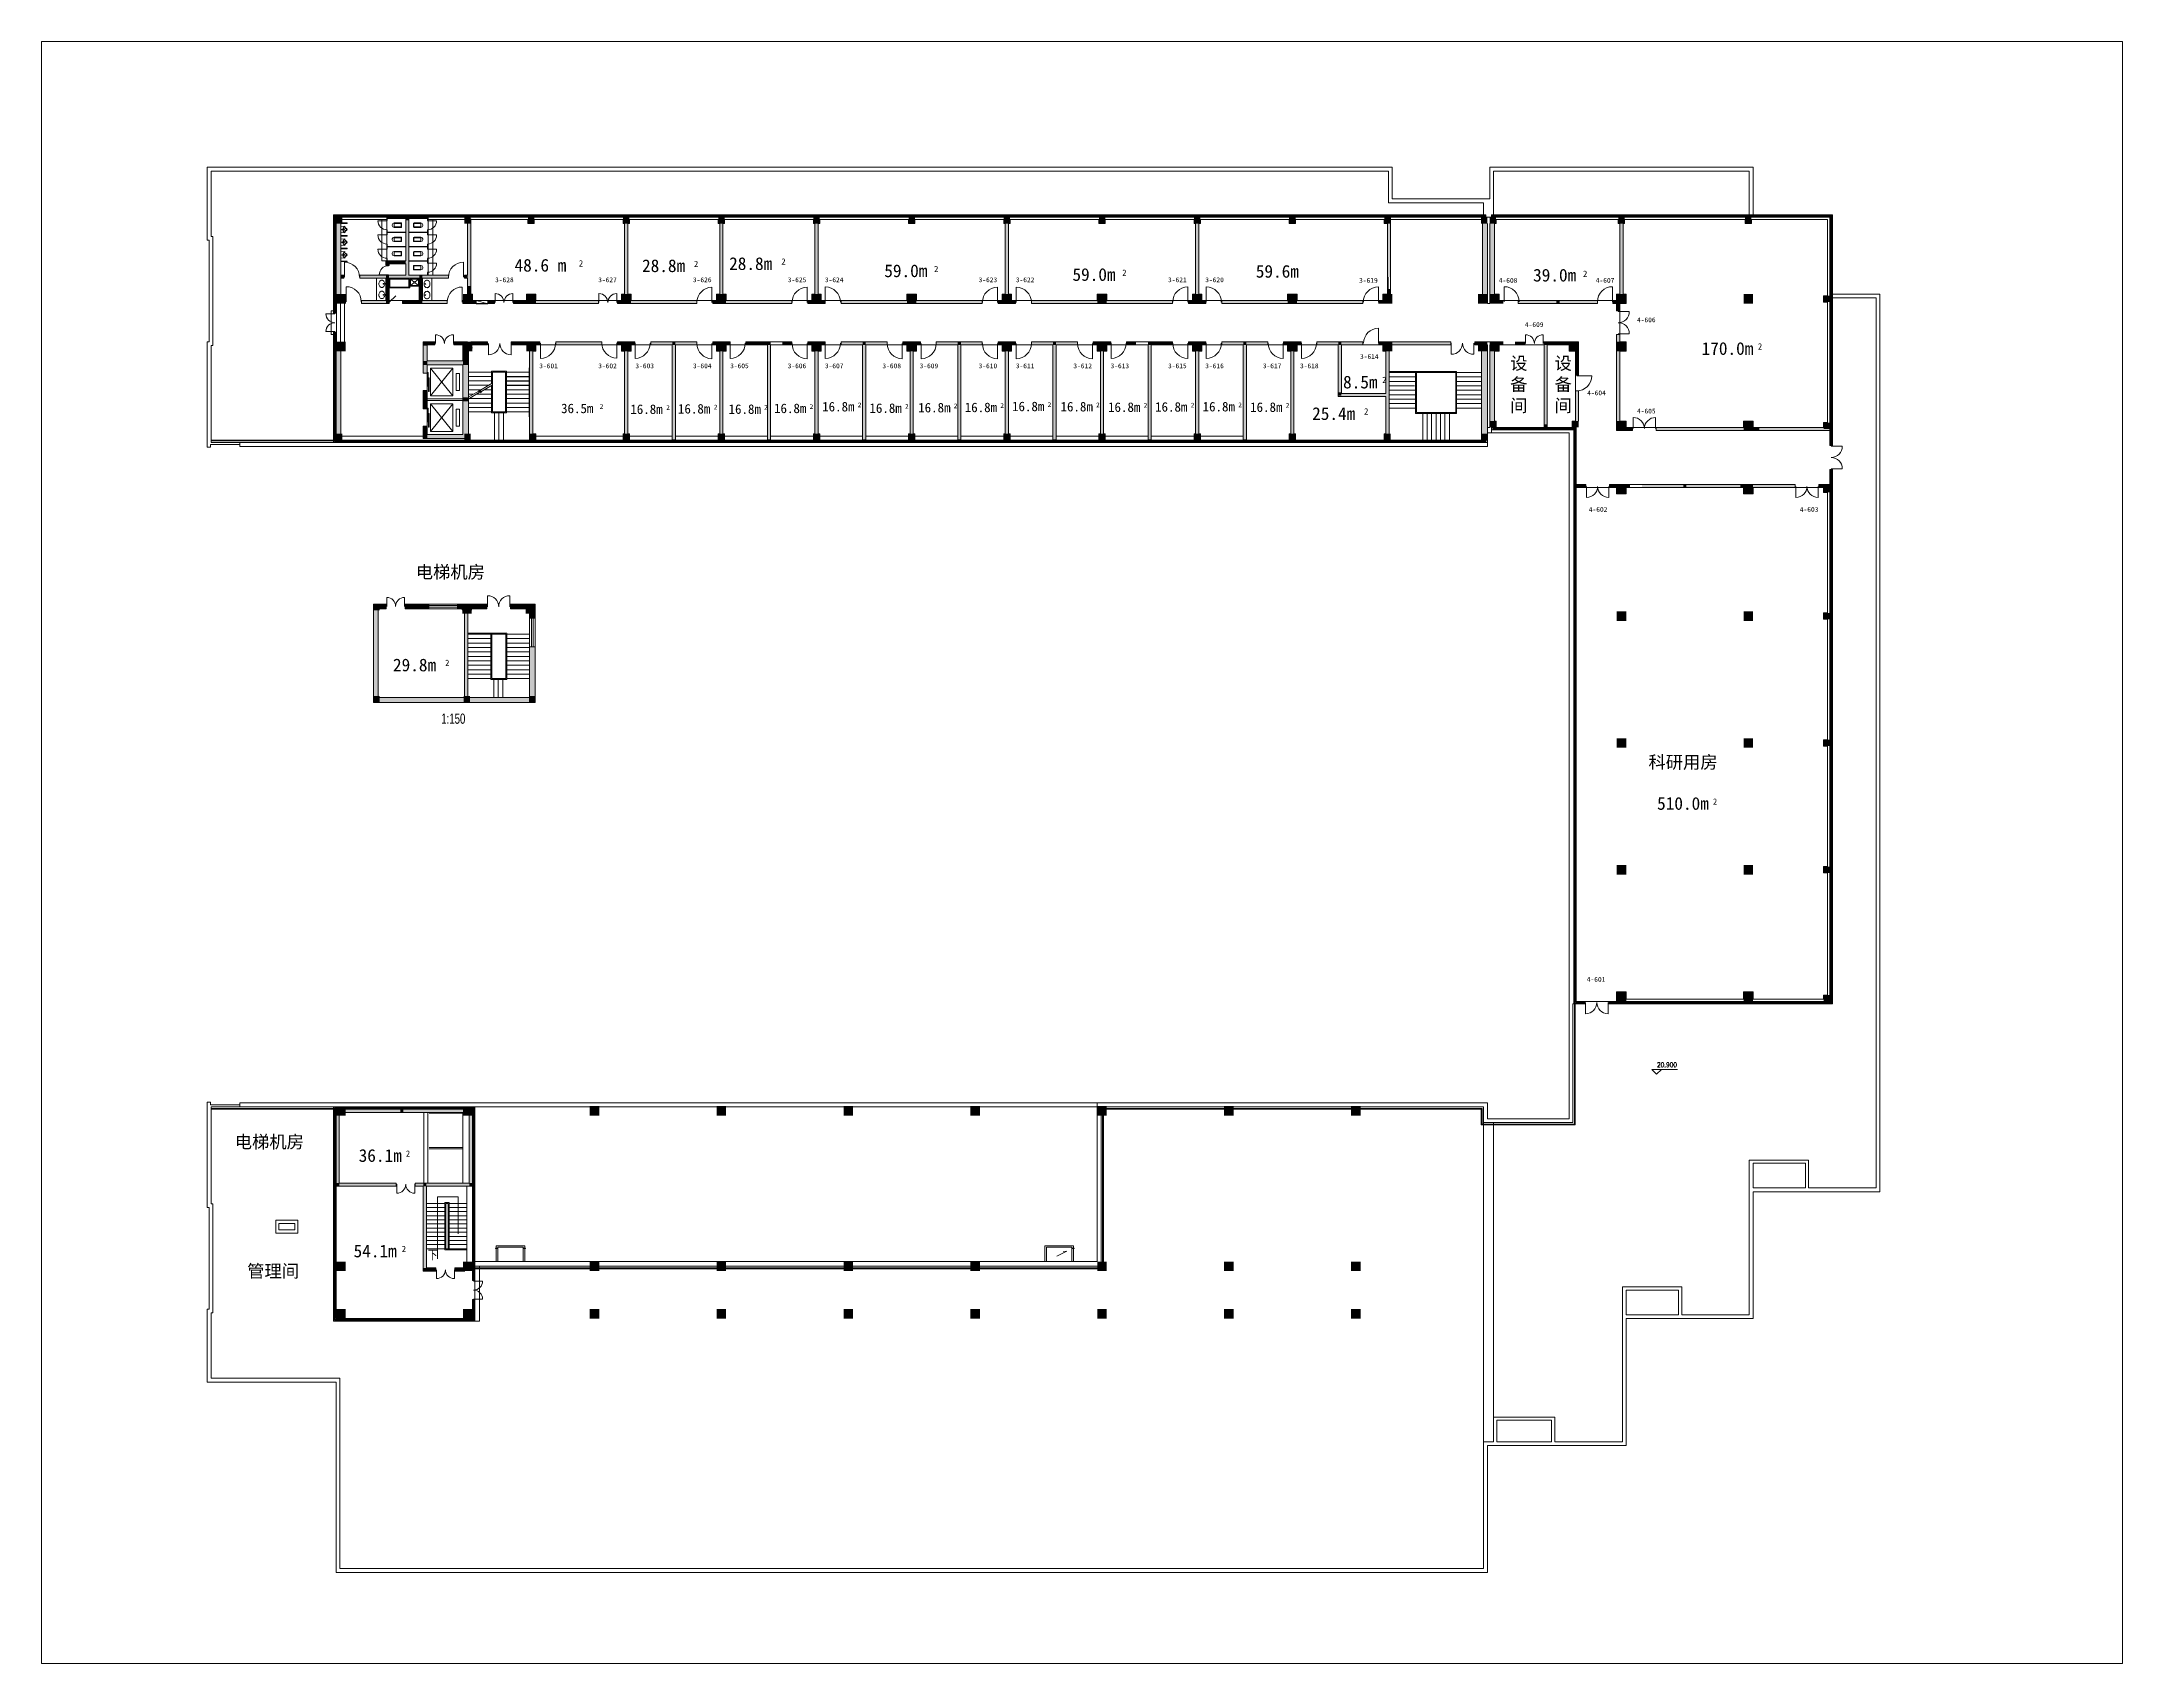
# Model space of a CAD drawing. Header units: millimetres. Extents: x -10313 to 120890, y 4199 to 106461.
import ezdxf
from ezdxf.enums import TextEntityAlignment as Align

# ---------------------------------------------------------------- set-up
doc = ezdxf.new("R2010")
doc.units = ezdxf.units.MM
doc.header["$MEASUREMENT"] = 0
for name, color, linetype in [('DR', 1, 'Continuous'), ('GROS', 6, 'Continuous'), ('LABEL', 7, 'Continuous'), ('OTHER', 84, 'Continuous'), ('PL-STAIR', 114, 'Continuous'), ('RM', 4, 'Continuous'), ('TOILET', 84, 'Continuous'), ('WA', 32, 'Continuous'), ('WN', 30, 'Continuous')]:
    doc.layers.add(name, color=color, linetype=linetype)
doc.layers.get('0').off()
doc.styles.add('_HZTXT', font='txt.shx', dxfattribs={"width": 0.8, "bigfont": 'HZTXT.shx'})
doc.styles.add('_SYASTRO', font='SYASTRO.shx', dxfattribs={"width": 0.7})
doc.styles.add('DIM_FONT', font='SIMPLEX.shx', dxfattribs={"width": 0.8})

# ---------------------------------------------------------------- blocks, each defined once
blk = doc.blocks.new('_FZH')
blk.add_solid([(-0.5, -0.5), (0.5, -0.5), (-0.5, 0.5), (0.5, 0.5)])
blk = doc.blocks.new('_ARROW')
blk.add_solid([(0, 0), (-1, 0.1), (-1, -0.1)])

msp = doc.modelspace()

# ---------------------------------------------------------------- linework, layer by layer
at = {"layer": 'DR', "lineweight": 0}
for p, q in [((8787, 91605), (8787, 92555)), ((16287, 91605), (16287, 92555)), ((8894, 90058), (8894, 91008)), ((11551, 91756), (10981, 91756)), ((16208, 90038), (16208, 90988)), ((18277, 90009), (18277, 90573)), ((19405, 90009), (19405, 90573)), ((24826, 90009), (24826, 90573)), ((25954, 90009), (25954, 90573)), ((31958, 90018), (31958, 90968)), ((37958, 90018), (37958, 90968)), ((39103, 90039), (39103, 90989)), ((49958, 90018), (49958, 90968)), ((51144, 90018), (51144, 90968)), ((61958, 90039), (61958, 90989)), ((63123, 90039), (63123, 90989)), ((73978, 90039), (73978, 90989)), ((81901, 90058), (81901, 91008)), ((88740, 90058), (88740, 91008)), ((8176, 89302), (7612, 89302)), ((11601, 90038), (12024, 90424)), ((89093, 89444), (89798, 89444)), ((8176, 88174), (7612, 88174)), ((14523, 87418), (14523, 87982)), ((15651, 87418), (15651, 87982)), ((73991, 87439), (73991, 88389)), ((83248, 87418), (83248, 87982)), ((84376, 87418), (84376, 87982)), ((89093, 88034), (89798, 88034)), ((17874, 87418), (17874, 86713)), ((19284, 87418), (19284, 86713)), ((21144, 87439), (21144, 86489)), ((25958, 87459), (25958, 86509)), ((27103, 87439), (27103, 86489)), ((31958, 87418), (31958, 86468)), ((33103, 87439), (33103, 86489)), ((37958, 87418), (37958, 86468)), ((39103, 87439), (39103, 86489)), ((43958, 87418), (43958, 86468)), ((45144, 87418), (45144, 86468)), ((49958, 87418), (49958, 86468)), ((51144, 87418), (51144, 86468)), ((55958, 87418), (55958, 86468)), ((57123, 87439), (57123, 86489)), ((61958, 87439), (61958, 86489)), ((63123, 87439), (63123, 86489)), ((67978, 87439), (67978, 86489)), ((69123, 87439), (69123, 86489)), ((78576, 87451), (78576, 86746)), ((79986, 87451), (79986, 86746)), ((86481, 85388), (87431, 85388)), ((90046, 82058), (90046, 82763)), ((91456, 82058), (91456, 82763)), ((102526, 80943), (103231, 80943)), ((102526, 79533), (103231, 79533)), ((87096, 78418), (87096, 77713)), ((88506, 78418), (88506, 77713)), ((100296, 78418), (100296, 77713)), ((101706, 78418), (101706, 77713)), ((11445, 70849), (11445, 71413)), ((12573, 70849), (12573, 71413)), ((17804, 70819), (17804, 71524)), ((19214, 70819), (19214, 71524)), ((87046, 45863), (87046, 45158)), ((88456, 45863), (88456, 45158)), ((12086, 34408), (12086, 33844)), ((13214, 34408), (13214, 33844)), ((14587, 29023), (14587, 28459)), ((15715, 29023), (15715, 28459)), ((16926, 28302), (17490, 28302)), ((16926, 27174), (17490, 27174))]:
    msp.add_line(p, q, dxfattribs=at)
for centre, radius, start, end in [((8787, 91605), 950, 0, 90), ((11551, 91756), 570, 90, 180), ((16287, 91605), 950, 90, 180), ((8894, 90058), 950, 0, 90), ((16208, 90038), 950, 90, 180), ((18277, 90009), 564, 0, 90), ((19405, 90009), 564, 90, 180), ((24826, 90009), 564, 0, 90), ((25954, 90009), 564, 90, 180), ((31958, 90018), 950, 90, 180), ((37958, 90018), 950, 90, 180), ((39103, 90039), 950, 0, 90), ((49958, 90018), 950, 90, 180), ((51144, 90018), 950, 0, 90), ((61958, 90039), 950, 90, 180), ((63123, 90039), 950, 0, 90), ((73978, 90039), 950, 90, 180), ((81901, 90058), 950, 0, 90), ((88740, 90058), 950, 90, 180), ((8176, 89302), 564, 180, 270), ((89093, 89444), 705, 270, 0), ((8176, 88174), 564, 90, 180), ((14523, 87418), 564, 0, 90), ((15651, 87418), 564, 90, 180), ((73991, 87439), 950, 90, 180), ((83248, 87418), 564, 0, 90), ((84376, 87418), 564, 90, 180), ((89093, 88034), 705, 0, 90), ((17874, 87418), 705, 270, 0), ((19284, 87418), 705, 180, 270), ((21144, 87439), 950, 270, 0), ((25958, 87459), 950, 180, 270), ((27103, 87439), 950, 270, 0), ((31958, 87418), 950, 180, 270), ((33103, 87439), 950, 270, 0), ((37958, 87418), 950, 180, 270), ((39103, 87439), 950, 270, 0), ((43958, 87418), 950, 180, 270), ((45144, 87418), 950, 270, 0), ((49958, 87418), 950, 180, 270), ((51144, 87418), 950, 270, 0), ((55958, 87418), 950, 180, 270), ((57123, 87439), 950, 270, 0), ((61958, 87439), 950, 180, 270), ((63123, 87439), 950, 270, 0), ((67978, 87439), 950, 180, 270), ((69123, 87439), 950, 270, 0), ((78576, 87451), 705, 270, 0), ((79986, 87451), 705, 180, 270), ((86481, 85388), 950, 270, 0), ((90046, 82058), 705, 0, 90), ((91456, 82058), 705, 90, 180), ((102526, 80943), 705, 270, 0), ((102526, 79533), 705, 0, 90), ((87096, 78418), 705, 270, 0), ((88506, 78418), 705, 180, 270), ((100296, 78418), 705, 270, 0), ((101706, 78418), 705, 180, 270), ((11445, 70849), 564, 0, 90), ((12573, 70849), 564, 90, 180), ((17804, 70819), 705, 0, 90), ((19214, 70819), 705, 90, 180), ((87046, 45863), 705, 270, 0), ((88456, 45863), 705, 180, 270), ((12086, 34408), 564, 270, 0), ((13214, 34408), 564, 180, 270), ((14587, 29023), 564, 270, 0), ((15715, 29023), 564, 180, 270), ((16926, 28302), 564, 270, 0), ((16926, 27174), 564, 0, 90)]:
    msp.add_arc(centre, radius, start, end, dxfattribs=at)
at = {"layer": 'GROS', "lineweight": 0}
msp.add_lwpolyline([(131, 98538), (74851, 98538), (74851, 96538), (81001, 96538), (81001, 98538), (97601, 98538), (97601, 95538), (102601, 95538), (102601, 90538), (105601, 90538), (105601, 33938), (97601, 33938), (97601, 25938), (89601, 25938), (89601, 17938), (80851, 17938), (80851, 9938), (8251, 9938), (8251, 21938), (131, 21938), (131, 26538), (251, 26538), (251, 32938), (131, 32938), (131, 39588), (331, 39588), (331, 39409), (2181, 39409), (2181, 39538), (80851, 39538), (80851, 38538), (86001, 38538), (86001, 81788), (80851, 81788), (80851, 80938), (2181, 80937), (2181, 81067), (331, 81067), (331, 80888), (131, 80888), (131, 87538), (251, 87538), (251, 93938), (131, 93938)], close=True, dxfattribs=at)
at = {"layer": 'LABEL', "lineweight": 0}
for p, q in [((91521, 41347), (91221, 41647)), ((92829, 41647), (91221, 41647)), ((91821, 41647), (91521, 41347))]:
    msp.add_line(p, q, dxfattribs=at)
at = {"layer": 'OTHER', "lineweight": 0}
for p, q in [((12901, 90938), (11601, 90938)), ((11651, 91488), (11651, 90988)), ((12851, 91488), (11651, 91488)), ((12851, 90988), (11651, 90988)), ((12851, 91488), (12851, 90988)), ((12901, 91538), (12901, 90938)), ((12951, 91488), (13162, 91319)), ((12951, 91088), (13162, 91257)), ((13240, 91319), (13451, 91488)), ((13240, 91257), (13451, 91088)), ((12444, 90138), (11601, 90138)), ((17097, 90138), (17826, 90141)), ((17097, 89918), (17097, 90138)), ((17097, 90138), (17826, 89921)), ((17826, 89921), (17097, 89918)), ((17826, 90141), (17826, 89921)), ((53697, 29876), (54334, 30185)), ((54334, 30185), (54105, 30148)), ((54334, 30185), (54334, 30185))]:
    msp.add_line(p, q, dxfattribs=at)
for points in [[(-10313, 106461), (120890, 106461), (120890, 4199), (-10313, 4199)], [(13501, 91038), (13501, 91538), (12901, 91538), (12901, 91038)], [(13451, 91088), (13451, 91488), (12951, 91488), (12951, 91088)]]:
    msp.add_lwpolyline(points, close=True, dxfattribs=at)
msp.add_circle((13201, 91288), 50, dxfattribs=at)
at = {"layer": 'PL-STAIR', "lineweight": 0}
for p, q in [((14001, 85553), (14001, 84453)), ((14026, 85605), (14069, 85605)), ((14026, 84738), (14026, 85605)), ((14069, 85605), (14069, 84738)), ((14213, 85878), (15615, 85878)), ((14213, 84128), (14213, 85878)), ((15615, 84128), (14213, 85878)), ((15615, 85878), (14213, 84128)), ((15615, 85878), (15615, 84128)), ((15827, 85541), (16039, 85541)), ((15827, 84466), (15827, 85541)), ((16039, 85541), (16039, 84466)), ((18061, 85628), (16621, 85628)), ((16621, 85348), (18061, 85348)), ((18991, 85688), (18061, 85688)), ((18061, 85688), (18061, 84895)), ((18121, 85628), (18931, 85628)), ((18121, 85628), (18121, 83108)), ((18931, 83108), (18931, 85628)), ((18991, 83048), (18991, 85688)), ((18991, 85628), (20431, 85628)), ((20431, 85608), (18991, 85608)), ((20431, 85348), (18991, 85348)), ((20431, 85328), (18991, 85328)), ((20431, 82808), (20431, 85888)), ((78911, 85658), (74671, 85658)), ((78851, 85598), (74671, 85598)), ((74671, 85318), (76311, 85318)), ((76311, 85598), (76311, 83018)), ((76371, 85598), (76371, 83078)), ((78851, 83078), (78851, 85598)), ((78911, 83018), (78911, 85658)), ((80481, 85598), (78911, 85598)), ((80481, 85318), (78911, 85318)), ((14069, 84738), (14026, 84738)), ((14072, 85268), (14115, 85268)), ((14072, 84401), (14072, 85268)), ((14115, 84401), (14072, 84401)), ((14115, 85268), (14115, 84401)), ((15615, 84128), (14213, 84128)), ((16039, 84466), (15827, 84466)), ((17250, 84427), (16577, 84039)), ((17276, 84326), (16577, 83923)), ((16621, 85068), (18061, 85068)), ((16621, 84788), (17876, 84788)), ((16621, 84508), (17391, 84508)), ((16621, 84228), (16906, 84228)), ((17106, 84228), (18061, 84228)), ((17402, 84307), (17229, 84507)), ((17229, 84507), (17276, 84326)), ((18104, 84920), (17356, 84488)), ((17356, 84488), (17402, 84307)), ((18104, 84804), (17382, 84387)), ((17591, 84508), (18061, 84508)), ((18061, 84779), (18061, 83048)), ((20431, 85068), (18991, 85068)), ((20431, 85048), (18991, 85048)), ((20431, 84788), (18991, 84788)), ((20431, 84768), (18991, 84768)), ((20431, 84508), (18991, 84508)), ((20431, 84228), (18991, 84228)), ((74671, 85038), (76311, 85038)), ((74671, 84758), (76255, 84758)), ((74671, 84478), (76311, 84478)), ((74671, 84198), (76311, 84198)), ((80481, 85038), (78911, 85038)), ((80481, 84758), (78911, 84758)), ((80481, 84478), (78911, 84478)), ((80481, 84198), (78911, 84198)), ((16251, 83928), (14001, 83928)), ((16251, 83828), (14001, 83828)), ((14001, 83303), (14001, 82203)), ((14026, 83355), (14069, 83355)), ((14026, 82488), (14026, 83355)), ((14069, 83355), (14069, 82488)), ((14072, 83018), (14115, 83018)), ((14072, 82151), (14072, 83018)), ((14115, 83018), (14115, 82151)), ((14213, 81878), (14213, 83628)), ((15615, 81878), (14213, 83628)), ((15615, 83628), (14213, 81878)), ((14213, 83628), (15615, 83628)), ((15615, 83628), (15615, 81878)), ((15827, 83291), (16039, 83291)), ((15827, 82216), (15827, 83291)), ((16039, 83291), (16039, 82216)), ((16621, 83948), (18061, 83948)), ((16621, 83668), (18061, 83668)), ((16621, 83388), (18061, 83388)), ((16621, 83108), (18061, 83108)), ((18061, 83048), (18991, 83048)), ((18121, 83108), (18931, 83108)), ((18246, 83048), (18246, 81338)), ((18526, 83048), (18526, 81338)), ((18806, 83048), (18806, 81338)), ((20431, 83948), (18991, 83948)), ((20431, 83668), (18991, 83668)), ((20431, 83388), (18991, 83388)), ((20431, 83108), (18991, 83108)), ((74671, 83918), (76311, 83918)), ((74671, 83638), (76311, 83638)), ((74671, 83358), (76311, 83358)), ((76311, 83018), (78911, 83018)), ((76371, 83078), (78851, 83078)), ((76771, 83018), (76771, 81328)), ((77051, 83018), (77051, 81328)), ((77331, 83018), (77331, 81328)), ((77611, 83018), (77611, 81328)), ((77891, 83018), (77891, 81328)), ((78171, 83018), (78171, 81328)), ((78451, 83018), (78451, 81328)), ((80481, 83918), (78911, 83918)), ((80481, 83638), (78911, 83638)), ((80481, 83358), (78911, 83358)), ((14069, 82488), (14026, 82488)), ((14115, 82151), (14072, 82151)), ((15615, 81878), (14213, 81878)), ((16039, 82216), (15827, 82216)), ((19019, 69159), (16579, 69159)), ((16579, 69099), (18959, 69099)), ((18019, 68819), (16579, 68819)), ((16579, 68539), (18019, 68539)), ((16579, 68259), (18019, 68259)), ((18019, 69099), (18019, 66239)), ((18079, 69099), (18079, 66299)), ((18959, 66299), (18959, 69099)), ((19019, 66239), (19019, 69159)), ((19019, 69099), (20459, 69099)), ((19019, 68819), (20459, 68819)), ((20459, 68539), (19019, 68539)), ((20459, 68259), (19019, 68259)), ((20459, 66269), (20459, 69079)), ((16579, 67979), (18019, 67979)), ((16579, 67699), (18019, 67699)), ((16579, 67419), (18019, 67419)), ((16579, 67139), (18019, 67139)), ((20459, 67979), (19019, 67979)), ((20459, 67699), (19019, 67699)), ((20459, 67419), (19019, 67419)), ((20459, 67139), (19019, 67139)), ((16579, 66859), (18019, 66859)), ((16579, 66579), (18019, 66579)), ((16579, 66299), (18019, 66299)), ((18019, 66239), (19019, 66239)), ((18079, 66299), (18959, 66299)), ((18204, 66239), (18204, 65099)), ((18484, 66239), (18484, 65099)), ((18764, 66239), (18764, 65099)), ((20459, 66859), (19019, 66859)), ((20459, 66579), (19019, 66579)), ((20459, 66299), (19019, 66299)), ((13951, 33206), (13951, 30346)), ((13951, 33206), (15121, 33206)), ((13951, 32946), (15121, 32946)), ((15391, 33266), (15121, 33266)), ((15121, 33266), (15121, 30286)), ((15331, 33206), (15181, 33206)), ((15181, 33206), (15181, 30346)), ((15331, 30346), (15331, 33206)), ((15391, 30346), (15391, 33266)), ((16501, 33206), (15391, 33206)), ((16501, 32946), (15391, 32946)), ((16501, 30346), (16501, 33206)), ((13951, 32686), (15121, 32686)), ((13951, 32426), (15121, 32426)), ((13951, 32166), (15121, 32166)), ((13951, 31906), (15121, 31906)), ((13951, 31646), (15121, 31646)), ((16501, 32686), (15391, 32686)), ((16501, 32426), (15391, 32426)), ((16501, 32166), (15391, 32166)), ((16501, 31906), (15391, 31906)), ((16501, 31646), (15391, 31646)), ((13951, 31386), (15121, 31386)), ((13951, 31126), (15121, 31126)), ((13951, 30866), (15121, 30866)), ((13951, 30606), (15121, 30606)), ((13951, 30346), (15121, 30346)), ((15121, 30286), (16501, 30286)), ((16501, 30346), (15181, 30346)), ((16501, 31386), (15391, 31386)), ((16501, 31126), (15391, 31126)), ((16501, 30866), (15391, 30866)), ((16501, 30606), (15391, 30606))]:
    msp.add_line(p, q, dxfattribs=at)
msp.add_lwpolyline([(15953, 31285), (15953, 33612), (14639, 33612), (14639, 29704)], dxfattribs=at)
at = {"layer": 'RM', "lineweight": 0}
for points in [[(16751, 95238), (20351, 95238), (20351, 94988), (20751, 94988), (20751, 95238), (26351, 95238), (26351, 94988), (26451, 94988), (26451, 90538), (26251, 90538), (26251, 90138), (20851, 90138), (20851, 90538), (20251, 90538), (20251, 90138), (16851, 90138), (16851, 90538), (16751, 90538)], [(26751, 95238), (32351, 95238), (32351, 94988), (32451, 94988), (32451, 90538), (32251, 90538), (32251, 90138), (26851, 90138), (26851, 90538), (26651, 90538), (26651, 94988), (26751, 94988)], [(32751, 95238), (38351, 95238), (38351, 94988), (38451, 94988), (38451, 90538), (38251, 90538), (38251, 90138), (32851, 90138), (32851, 90538), (32651, 90538), (32651, 94988), (32751, 94988)], [(38651, 94988), (38751, 94988), (38751, 95238), (44351, 95238), (44351, 94988), (44751, 94988), (44751, 95238), (50351, 95238), (50351, 94988), (50451, 94988), (50451, 90538), (50251, 90538), (50251, 90138), (44851, 90138), (44851, 90538), (44251, 90538), (44251, 90138), (38851, 90138), (38851, 90538), (38651, 90538)], [(50651, 94988), (50751, 94988), (50751, 95238), (56351, 95238), (56351, 94988), (56751, 94988), (56751, 95238), (62351, 95238), (62351, 94988), (62451, 94988), (62451, 90538), (62251, 90538), (62251, 90138), (56851, 90138), (56851, 90538), (56251, 90538), (56251, 90138), (50851, 90138), (50851, 90538), (50651, 90538)], [(62652, 94988), (62751, 94988), (62751, 95238), (68351, 95238), (68351, 94988), (68751, 94988), (68751, 95238), (74351, 95238), (74351, 94988), (74551, 94988), (74551, 90538), (74251, 90538), (74251, 90138), (68851, 90138), (68851, 90538), (68251, 90538), (68251, 90138), (62851, 90138), (62851, 90538), (62651, 90538)], [(81301, 94988), (81401, 94988), (81401, 95238), (89101, 95238), (89101, 94988), (89201, 94988), (89201, 90538), (89001, 90538), (89001, 90138), (81601, 90138), (81601, 90538), (81301, 90538)], [(89401, 94988), (89501, 94988), (89501, 95238), (97101, 95238), (97101, 94988), (97501, 94988), (97501, 95238), (102301, 95238), (102301, 90438), (102051, 90438), (102051, 90038), (102301, 90038), (102301, 82438), (102051, 82438), (102051, 82138), (97601, 82138), (97601, 82538), (97001, 82538), (97001, 82138), (89601, 82138), (89601, 82538), (89201, 82538), (89201, 86938), (89601, 86938), (89601, 87538), (89201, 87538), (89201, 89938), (89601, 89938), (89601, 90538), (89401, 90538)], [(20851, 87338), (26251, 87338), (26251, 86938), (26451, 86938), (26451, 81738), (26351, 81738), (26351, 81328), (20851, 81328), (20851, 81738), (20651, 81738), (20651, 86938), (20851, 86938)], [(26651, 86938), (26851, 86938), (26851, 87338), (29451, 87338), (29451, 81328), (26751, 81328), (26751, 81738), (26651, 81738)], [(29651, 87338), (32251, 87338), (32251, 86938), (32451, 86938), (32451, 81738), (32351, 81738), (32351, 81328), (29651, 81328)], [(32651, 86938), (32851, 86938), (32851, 87338), (35451, 87338), (35451, 81328), (32751, 81328), (32751, 81738), (32651, 81738)], [(35651, 87338), (38251, 87338), (38251, 86938), (38451, 86938), (38451, 81738), (38351, 81738), (38351, 81328), (35651, 81328)], [(38651, 86938), (38851, 86938), (38851, 87338), (41451, 87338), (41451, 81328), (38751, 81328), (38751, 81738), (38651, 81738)], [(41651, 87338), (44251, 87338), (44251, 86938), (44451, 86938), (44451, 81738), (44351, 81738), (44351, 81328), (41651, 81328)], [(44651, 86938), (44851, 86938), (44851, 87338), (47451, 87338), (47451, 81328), (44751, 81328), (44751, 81738), (44651, 81738)], [(47651, 87338), (50251, 87338), (50251, 86938), (50451, 86938), (50451, 81738), (50351, 81738), (50351, 81328), (47651, 81328)], [(50651, 86938), (50851, 86938), (50851, 87338), (53451, 87338), (53451, 81328), (50751, 81328), (50751, 81738), (50651, 81738)], [(53651, 87338), (56251, 87338), (56251, 86938), (56451, 86938), (56451, 81738), (56351, 81738), (56351, 81328), (53651, 81328)], [(56651, 86938), (56851, 86938), (56851, 87338), (59451, 87338), (59451, 81328), (56751, 81328), (56751, 81738), (56651, 81738)], [(59651, 87338), (62251, 87338), (62251, 86938), (62451, 86938), (62451, 81738), (62351, 81738), (62351, 81328), (59651, 81328)], [(62651, 86938), (62851, 86938), (62851, 87338), (65451, 87338), (65451, 81328), (62751, 81328), (62751, 81738), (62651, 81738)], [(65651, 87338), (68251, 87338), (68251, 86938), (68451, 86938), (68451, 81738), (68351, 81738), (68351, 81328), (65651, 81328)], [(68651, 86938), (68851, 86938), (68851, 87338), (71451, 87338), (71451, 84078), (74451, 84078), (74451, 81738), (74351, 81738), (74351, 81328), (68751, 81328), (68751, 81738), (68651, 81738)], [(71651, 87338), (74251, 87338), (74251, 86938), (74451, 86938), (74451, 84278), (71651, 84278)], [(81601, 87338), (84421, 87338), (84421, 82139), (81401, 82139), (81401, 82538), (81301, 82538), (81301, 86938), (81601, 86938)], [(84621, 87338), (86001, 87338), (86001, 86938), (86401, 86938), (86401, 82538), (86201, 82538), (86201, 82139), (84621, 82139)], [(86451, 78338), (89001, 78338), (89001, 77938), (89601, 77938), (89601, 78338), (97001, 78338), (97001, 77938), (97601, 77938), (97601, 78338), (102051, 78338), (102051, 78038), (102301, 78038), (102301, 70438), (102051, 70438), (102051, 70038), (102301, 70038), (102301, 62438), (102051, 62438), (102051, 62038), (102301, 62038), (102301, 54438), (102051, 54438), (102051, 54038), (102301, 54038), (102301, 46338), (102051, 46338), (102051, 46088), (97601, 46088), (97601, 46538), (97001, 46538), (97001, 46088), (89601, 46088), (89601, 46538), (89001, 46538), (89001, 45938), (86451, 45938)]]:
    msp.add_lwpolyline(points, close=True, dxfattribs=at)
at = {"layer": 'TOILET', "lineweight": 0}
for p, q in [((8551, 95027), (8951, 95027)), ((8551, 94997), (8951, 94997)), ((8807, 94818), (8552, 94808)), ((8552, 94418), (8552, 94808)), ((8951, 95027), (8951, 94997)), ((11463, 95169), (10893, 95169)), ((11148, 95238), (11148, 92648)), ((11448, 95348), (11448, 92648)), ((12651, 95348), (11448, 95348)), ((11478, 95183), (11448, 95183)), ((11478, 94583), (11448, 94583)), ((11448, 94283), (11450, 94583)), ((12651, 95318), (11478, 95318)), ((11478, 95183), (11478, 95318)), ((11478, 94448), (11478, 94583)), ((11799, 94918), (11799, 94858)), ((12348, 95028), (11909, 95028)), ((11909, 94748), (12348, 94748)), ((11919, 94748), (11919, 95028)), ((12348, 94998), (11919, 94998)), ((11919, 94778), (12348, 94778)), ((12358, 94788), (12358, 94988)), ((12388, 94788), (12388, 94988)), ((12851, 95348), (14051, 95348)), ((12851, 95318), (14021, 95318)), ((13128, 94788), (13128, 94988)), ((13158, 94788), (13158, 94988)), ((13168, 95028), (13608, 95028)), ((13168, 94998), (13598, 94998)), ((13598, 94778), (13168, 94778)), ((13608, 94748), (13168, 94748)), ((13598, 94748), (13598, 95028)), ((13718, 94918), (13718, 94858)), ((14021, 95318), (14021, 95183)), ((14021, 95183), (14051, 95183)), ((14021, 94583), (14051, 94583)), ((14021, 94583), (14021, 94448)), ((14023, 95169), (14593, 95169)), ((14051, 95348), (14051, 91738)), ((14351, 95238), (14351, 91738)), ((8551, 94227), (8951, 94227)), ((8551, 94197), (8951, 94197)), ((8551, 93427), (8951, 93427)), ((8551, 93397), (8951, 93397)), ((8807, 94408), (8552, 94418)), ((8807, 94018), (8552, 94008)), ((8552, 93618), (8552, 94008)), ((8807, 93608), (8552, 93618)), ((8807, 93218), (8552, 93208)), ((8552, 92818), (8552, 93208)), ((8951, 94227), (8951, 94197)), ((8951, 93427), (8951, 93397)), ((11463, 94269), (10893, 94269)), ((11463, 93369), (10893, 93369)), ((11478, 94283), (11448, 94283)), ((11478, 93683), (11448, 93683)), ((11478, 93383), (11448, 93383)), ((12651, 94448), (11478, 94448)), ((12651, 94418), (11478, 94418)), ((11478, 94283), (11478, 94418)), ((11478, 93548), (11478, 93683)), ((12651, 93548), (11478, 93548)), ((12651, 93518), (11478, 93518)), ((11478, 93383), (11478, 93518)), ((11799, 94018), (11799, 93958)), ((12348, 94128), (11909, 94128)), ((11909, 93848), (12348, 93848)), ((12348, 93228), (11909, 93228)), ((11919, 93848), (11919, 94128)), ((12348, 94098), (11919, 94098)), ((11919, 93878), (12348, 93878)), ((11919, 92948), (11919, 93228)), ((12348, 93198), (11919, 93198)), ((12358, 93888), (12358, 94088)), ((12358, 92988), (12358, 93188)), ((12388, 93888), (12388, 94088)), ((12388, 92988), (12388, 93188)), ((12851, 94448), (14021, 94448)), ((12851, 94418), (14021, 94418)), ((12851, 93548), (14021, 93548)), ((12851, 93518), (14021, 93518)), ((13128, 93888), (13128, 94088)), ((13128, 92988), (13128, 93188)), ((13158, 93888), (13158, 94088)), ((13158, 92988), (13158, 93188)), ((13168, 94128), (13608, 94128)), ((13168, 94098), (13598, 94098)), ((13598, 93878), (13168, 93878)), ((13608, 93848), (13168, 93848)), ((13168, 93228), (13608, 93228)), ((13168, 93198), (13598, 93198)), ((13598, 93848), (13598, 94128)), ((13598, 92948), (13598, 93228)), ((13718, 94018), (13718, 93958)), ((14021, 94418), (14021, 94283)), ((14021, 94283), (14051, 94283)), ((14021, 93683), (14051, 93683)), ((14021, 93683), (14021, 93548)), ((14021, 93518), (14021, 93383)), ((14021, 93383), (14051, 93383)), ((14023, 94269), (14593, 94269)), ((14023, 93369), (14593, 93369)), ((8551, 92627), (8951, 92627)), ((8551, 92597), (8951, 92597)), ((8807, 92808), (8552, 92818)), ((8951, 92627), (8951, 92597)), ((11448, 92648), (11148, 92648)), ((11478, 92783), (11448, 92783)), ((11478, 92648), (11478, 92783)), ((11799, 93118), (11799, 93058)), ((11909, 92948), (12348, 92948)), ((11919, 92978), (12348, 92978)), ((12851, 92648), (14021, 92648)), ((12851, 92618), (14021, 92618)), ((13128, 92108), (13128, 92308)), ((13158, 92108), (13158, 92308)), ((13598, 92978), (13168, 92978)), ((13608, 92948), (13168, 92948)), ((13168, 92348), (13608, 92348)), ((13168, 92318), (13598, 92318)), ((13598, 92098), (13168, 92098)), ((13608, 92068), (13168, 92068)), ((13598, 92068), (13598, 92348)), ((13718, 93118), (13718, 93058)), ((13718, 92238), (13718, 92178)), ((14021, 92783), (14051, 92783)), ((14021, 92783), (14021, 92648)), ((14021, 92618), (14021, 92483)), ((14021, 92483), (14051, 92483)), ((14021, 91903), (14051, 91903)), ((14021, 91903), (14021, 91738)), ((14023, 92489), (14593, 92489)), ((10811, 91538), (10811, 90138)), ((14291, 91538), (14291, 90138))]:
    msp.add_line(p, q, dxfattribs=at)
at = {"layer": 'TOILET', "lineweight": 0, "const_width": 1.5}
for points in [[(8551, 94416), (8551, 94808), (8807, 94818, -4.356259)], [(8551, 93616), (8551, 94008), (8807, 94018, -4.356259)], [(8551, 92816), (8551, 93208), (8807, 93218, -4.356259)], [(8552, 94418), (8807, 94408, 0.7580869)], [(8552, 93618), (8807, 93608, 0.7580869)], [(8552, 92818), (8807, 92808, 0.7580869)]]:
    msp.add_lwpolyline(points, format="xyb", dxfattribs=at)
for points in [[(8693, 94610), (8693, 94618), (8696, 94624), (8699, 94631), (8703, 94637), (8708, 94641), (8717, 94647), (8725, 94649), (8733, 94651), (8742, 94649), (8751, 94648), (8758, 94641), (8765, 94637), (8769, 94629), (8774, 94624), (8775, 94616), (8775, 94610), (8775, 94606), (8774, 94601), (8772, 94594), (8768, 94586), (8764, 94580), (8757, 94575), (8750, 94570), (8741, 94569), (8733, 94568), (8724, 94570), (8715, 94572), (8708, 94577), (8701, 94581), (8699, 94586), (8695, 94589), (8694, 94594), (8694, 94599), (8693, 94600), (8693, 94604), (8692, 94606), (8693, 94610)], [(8807, 94408), (8809, 94418), (8809, 94418), (8811, 94429), (8812, 94437), (8815, 94447), (8818, 94456), (8822, 94465), (8826, 94474), (8831, 94484), (8838, 94493), (8846, 94503), (8851, 94510), (8859, 94519), (8866, 94526), (8875, 94533), (8883, 94539), (8890, 94544), (8899, 94550), (8907, 94554), (8916, 94559), (8925, 94562), (8934, 94569), (8939, 94576), (8943, 94582), (8946, 94589), (8949, 94595), (8950, 94603), (8950, 94612), (8949, 94625), (8946, 94635), (8943, 94641), (8939, 94648), (8936, 94655), (8931, 94661), (8925, 94666), (8916, 94670), (8908, 94674), (8898, 94677), (8890, 94683), (8883, 94687), (8876, 94692), (8870, 94697), (8864, 94703), (8859, 94707), (8853, 94712), (8846, 94718), (8841, 94726), (8836, 94731), (8830, 94738), (8828, 94744), (8824, 94751), (8822, 94757), (8818, 94766), (8815, 94774), (8812, 94786), (8810, 94796), (8809, 94803), (8808, 94811), (8807, 94818)], [(8693, 93810), (8693, 93818), (8696, 93824), (8699, 93831), (8703, 93837), (8708, 93841), (8717, 93847), (8725, 93849), (8733, 93851), (8742, 93849), (8751, 93848), (8758, 93841), (8765, 93837), (8769, 93829), (8774, 93824), (8775, 93816), (8775, 93810), (8775, 93806), (8774, 93801), (8772, 93794), (8768, 93786), (8764, 93780), (8757, 93775), (8750, 93770), (8741, 93769), (8733, 93768), (8724, 93770), (8715, 93772), (8708, 93777), (8701, 93781), (8699, 93786), (8695, 93789), (8694, 93794), (8694, 93799), (8693, 93800), (8693, 93804), (8692, 93806), (8693, 93810)], [(8807, 93608), (8809, 93618), (8809, 93618), (8811, 93629), (8812, 93637), (8815, 93647), (8818, 93656), (8822, 93665), (8826, 93674), (8831, 93684), (8838, 93693), (8846, 93703), (8851, 93710), (8859, 93719), (8866, 93726), (8875, 93733), (8883, 93739), (8890, 93744), (8899, 93750), (8907, 93754), (8916, 93759), (8925, 93762), (8934, 93769), (8939, 93776), (8943, 93782), (8946, 93789), (8949, 93795), (8950, 93803), (8950, 93812), (8949, 93825), (8946, 93835), (8943, 93841), (8939, 93848), (8936, 93855), (8931, 93861), (8925, 93866), (8916, 93870), (8908, 93874), (8898, 93877), (8890, 93883), (8883, 93887), (8876, 93892), (8870, 93897), (8864, 93903), (8859, 93907), (8853, 93912), (8846, 93918), (8841, 93926), (8836, 93931), (8830, 93938), (8828, 93944), (8824, 93951), (8822, 93957), (8818, 93966), (8815, 93974), (8812, 93986), (8810, 93996), (8809, 94003), (8808, 94011), (8807, 94018)], [(8807, 92808), (8809, 92818), (8809, 92818), (8811, 92829), (8812, 92837), (8815, 92847), (8818, 92856), (8822, 92865), (8826, 92874), (8831, 92884), (8838, 92893), (8846, 92903), (8851, 92910), (8859, 92919), (8866, 92926), (8875, 92933), (8883, 92939), (8890, 92944), (8899, 92950), (8907, 92954), (8916, 92959), (8925, 92962), (8934, 92969), (8939, 92976), (8943, 92982), (8946, 92989), (8949, 92995), (8950, 93003), (8950, 93012), (8949, 93025), (8946, 93035), (8943, 93041), (8939, 93048), (8936, 93055), (8931, 93061), (8925, 93066), (8916, 93070), (8908, 93074), (8898, 93077), (8890, 93083), (8883, 93087), (8876, 93092), (8870, 93097), (8864, 93103), (8859, 93107), (8853, 93112), (8846, 93118), (8841, 93126), (8836, 93131), (8830, 93138), (8828, 93144), (8824, 93151), (8822, 93157), (8818, 93166), (8815, 93174), (8812, 93186), (8810, 93196), (8809, 93203), (8808, 93211), (8807, 93218)], [(8693, 93010), (8693, 93018), (8696, 93024), (8699, 93031), (8703, 93037), (8708, 93041), (8717, 93047), (8725, 93049), (8733, 93051), (8742, 93049), (8751, 93048), (8758, 93041), (8765, 93037), (8769, 93029), (8774, 93024), (8775, 93016), (8775, 93010), (8775, 93006), (8774, 93001), (8772, 92994), (8768, 92986), (8764, 92980), (8757, 92975), (8750, 92970), (8741, 92969), (8733, 92968), (8724, 92970), (8715, 92972), (8708, 92977), (8701, 92981), (8699, 92986), (8695, 92989), (8694, 92994), (8694, 92999), (8693, 93000), (8693, 93004), (8692, 93006), (8693, 93010)]]:
    msp.add_lwpolyline(points, dxfattribs=at)
at = {"layer": 'TOILET', "lineweight": 0}
for points in [[(10952, 91190, -0.0789663), (10967, 91282, -0.0881515), (11007, 91356, -0.1052687), (11069, 91408, -0.1216849), (11137, 91425, -0.1216849), (11206, 91408, -0.1052687), (11268, 91356, -0.0881515), (11308, 91282, -0.0789663), (11322, 91190, -0.0789663), (11308, 91097, -0.0881515), (11268, 91023, -0.1052687), (11206, 90972, -0.1216849), (11137, 90955, -0.1216849), (11069, 90972, -0.1052687), (11007, 91023, -0.0881515), (10967, 91097, -0.0789663)], [(10952, 90490, -0.0789663), (10967, 90582, -0.0881515), (11007, 90656, -0.1052687), (11069, 90708, -0.1216849), (11137, 90725, -0.1216849), (11206, 90708, -0.1052687), (11268, 90656, -0.0881515), (11308, 90582, -0.0789663), (11322, 90490, -0.0789663), (11308, 90397, -0.0881515), (11268, 90323, -0.1052687), (11206, 90272, -0.1216849), (11137, 90255, -0.1216849), (11069, 90272, -0.1052687), (11007, 90323, -0.0881515), (10967, 90397, -0.0789663)], [(14175, 91181, 0.0789663), (14160, 91273, 0.0881515), (14120, 91347, 0.1052687), (14058, 91399, 0.1216849), (13990, 91416, 0.1216849), (13921, 91399, 0.1052687), (13859, 91347, 0.0881515), (13819, 91273, 0.0789663), (13805, 91181, 0.0789663), (13819, 91088, 0.0881515), (13859, 91014, 0.1052687), (13921, 90963, 0.1216849), (13990, 90946, 0.1216849), (14058, 90963, 0.1052687), (14120, 91014, 0.0881515), (14160, 91088, 0.0789663)], [(14175, 90481, 0.0789663), (14160, 90573, 0.0881515), (14120, 90647, 0.1052687), (14058, 90699, 0.1216849), (13990, 90716, 0.1216849), (13921, 90699, 0.1052687), (13859, 90647, 0.0881515), (13819, 90573, 0.0789663), (13805, 90481, 0.0789663), (13819, 90388, 0.0881515), (13859, 90314, 0.1052687), (13921, 90263, 0.1216849), (13990, 90246, 0.1216849), (14058, 90263, 0.1052687), (14120, 90314, 0.0881515), (14160, 90388, 0.0789663)]]:
    msp.add_lwpolyline(points, format="xyb", close=True, dxfattribs=at)
for centre, radius in [((8624, 94611), 15), ((8735, 94609), 41.7), ((8624, 93811), 15), ((8735, 93809), 41.7), ((8624, 93011), 15), ((8735, 93009), 41.7), ((11242, 91190), 20), ((13885, 91181), 20), ((11242, 90490), 20), ((13885, 90481), 20)]:
    msp.add_circle(centre, radius, dxfattribs=at)
for centre, radius, start, end in [((8940, 94610), 250, 136.64582, 223.35418), ((8773, 94774), 16.2, 27.13892, 152.86108), ((8963, 94415), 179, 112.29844, 173.80425), ((8958, 94814), 174, 190.56764, 247.70342), ((8975, 94827), 168, 183.33481, 245.33091), ((8983, 94394), 176, 116.1838, 175.57917), ((8880, 94616), 38.6, 292.77784, 71.36093), ((8889, 94613), 63.3, 284.74469, 75.25531), ((11463, 95169), 570, 180, 270), ((11909, 94918), 110, 90, 180), ((11909, 94858), 110, 180, 270), ((12348, 94988), 40, 0, 90), ((12348, 94988), 10, 0, 90), ((12348, 94788), 10, 270, 0), ((12348, 94788), 40, 270, 0), ((13168, 94988), 40, 90, 180), ((13168, 94788), 40, 180, 270), ((13168, 94988), 10, 90, 180), ((13168, 94788), 10, 180, 270), ((13608, 94918), 110, 0, 90), ((13608, 94858), 110, 270, 0), ((14023, 95169), 570, 270, 0), ((8940, 93810), 250, 136.64582, 223.35418), ((8940, 93010), 250, 136.64582, 223.35418), ((8774, 94454), 22.7, 224.58574, 296.45735), ((8773, 93974), 16.2, 27.13892, 152.86108), ((8774, 93654), 22.7, 224.58574, 296.45735), ((8773, 93174), 16.2, 27.13892, 152.86108), ((8963, 93615), 179, 112.29844, 173.80425), ((8958, 94014), 174, 190.56764, 247.70342), ((8958, 93214), 174, 190.56764, 247.70342), ((8975, 94027), 168, 183.33481, 245.33091), ((8983, 93594), 176, 116.1838, 175.57917), ((8975, 93227), 168, 183.33481, 245.33091), ((8880, 93816), 38.6, 292.77784, 71.36093), ((8889, 93813), 63.3, 284.74469, 75.25531), ((11463, 94269), 570, 180, 270), ((11463, 93369), 570, 180, 270), ((11909, 94018), 110, 90, 180), ((11909, 93958), 110, 180, 270), ((11909, 93118), 110, 90, 180), ((12348, 94088), 40, 0, 90), ((12348, 94088), 10, 0, 90), ((12348, 93888), 10, 270, 0), ((12348, 93888), 40, 270, 0), ((12348, 93188), 40, 0, 90), ((12348, 93188), 10, 0, 90), ((13168, 94088), 40, 90, 180), ((13168, 93888), 40, 180, 270), ((13168, 93188), 40, 90, 180), ((13168, 94088), 10, 90, 180), ((13168, 93888), 10, 180, 270), ((13168, 93188), 10, 90, 180), ((13608, 94018), 110, 0, 90), ((13608, 93958), 110, 270, 0), ((13608, 93118), 110, 0, 90), ((14023, 94269), 570, 270, 0), ((14023, 93369), 570, 270, 0), ((8774, 92854), 22.7, 224.58574, 296.45735), ((8963, 92815), 179, 112.29844, 173.80425), ((8983, 92794), 176, 116.1838, 175.57917), ((8880, 93016), 38.6, 292.77784, 71.36093), ((8889, 93013), 63.3, 284.74469, 75.25531), ((11909, 93058), 110, 180, 270), ((12348, 92988), 10, 270, 0), ((12348, 92988), 40, 270, 0), ((13168, 92988), 40, 180, 270), ((13168, 92308), 40, 90, 180), ((13168, 92108), 40, 180, 270), ((13168, 92988), 10, 180, 270), ((13168, 92308), 10, 90, 180), ((13168, 92108), 10, 180, 270), ((13608, 93058), 110, 270, 0), ((13608, 92238), 110, 0, 90), ((13608, 92178), 110, 270, 0), ((14023, 92489), 570, 270, 0)]:
    msp.add_arc(centre, radius, start, end, dxfattribs=at)
for p in [(8952, 94613), (8952, 93813), (8952, 93013)]:
    msp.add_point(p, dxfattribs=at)
at = {"layer": 'WA', "lineweight": 0}
for p, q in [((131, 93938), (131, 98538)), ((74851, 98538), (131, 98538)), ((74851, 98538), (74851, 96538)), ((81001, 96538), (81001, 98538)), ((97601, 98538), (81001, 98538)), ((97601, 95538), (97601, 98538)), ((371, 94178), (371, 98298)), ((74611, 98298), (371, 98298)), ((74611, 98298), (74611, 96298)), ((81241, 98298), (81241, 95538)), ((97361, 98298), (81241, 98298)), ((97361, 95538), (97361, 98298)), ((74611, 96298), (80611, 96298)), ((74851, 96538), (81001, 96538)), ((80611, 96298), (80611, 95538)), ((8251, 90238), (8251, 94988)), ((8551, 90138), (8551, 95288)), ((12651, 95388), (12651, 92648)), ((12851, 95388), (12851, 91738)), ((16551, 91738), (16551, 95288)), ((16751, 90238), (16751, 95288)), ((26451, 90138), (26451, 95388)), ((26651, 90138), (26651, 95388)), ((32451, 90138), (32451, 94988)), ((32651, 90138), (32651, 94988)), ((38451, 90138), (38451, 94988)), ((38651, 90138), (38651, 94988)), ((50451, 90138), (50451, 94988)), ((50651, 90138), (50651, 94988)), ((62451, 90138), (62451, 94988)), ((62651, 90138), (62651, 94988)), ((74551, 95388), (74551, 89938)), ((74751, 95388), (74751, 89938)), ((80551, 94988), (80551, 89938)), ((80751, 94988), (80751, 95538)), ((80851, 95388), (81001, 95388)), ((80851, 94988), (80851, 89938)), ((81001, 94988), (81001, 89938)), ((81101, 94988), (81101, 95538)), ((81301, 89938), (81301, 94988)), ((89201, 89488), (89201, 95388)), ((89401, 95388), (89401, 89938)), ((131, 93938), (251, 93938)), ((251, 87538), (251, 93938)), ((371, 94178), (491, 94178)), ((491, 87298), (491, 94178)), ((11401, 92648), (11401, 92338)), ((12651, 92648), (11401, 92648)), ((11601, 92338), (11401, 92338)), ((12651, 92448), (11601, 92448)), ((11601, 92338), (11601, 92448)), ((12651, 92448), (12651, 91738)), ((8551, 91738), (8751, 91738)), ((8751, 91538), (8551, 91538)), ((8751, 91538), (8751, 91738)), ((9751, 91538), (9751, 91738)), ((9751, 91738), (11401, 91738)), ((11401, 91538), (9751, 91538)), ((11401, 91538), (11401, 90138)), ((11441, 91738), (12651, 91738)), ((11601, 91538), (13501, 91538)), ((11601, 89938), (11601, 91538)), ((12811, 91738), (15351, 91738)), ((13501, 89938), (13501, 91538)), ((13701, 91538), (13701, 90138)), ((13701, 91538), (15351, 91538)), ((15351, 91538), (15351, 91738)), ((16351, 91738), (16351, 91538)), ((16351, 91738), (16551, 91738)), ((16351, 91538), (16551, 91538)), ((16551, 90138), (16551, 91538)), ((102601, 90538), (105601, 90538)), ((105601, 33938), (105601, 90538)), ((8851, 90138), (8551, 90138)), ((8851, 89938), (8851, 90138)), ((11401, 90138), (9851, 90138)), ((9851, 90138), (9851, 89938)), ((9851, 89938), (11601, 89938)), ((13501, 89938), (15251, 89938)), ((15251, 90138), (13701, 90138)), ((15251, 90138), (15251, 89938)), ((18251, 90138), (16176, 90138)), ((16251, 90138), (16251, 89938)), ((16251, 89938), (18251, 89938)), ((18251, 89938), (18251, 90138)), ((19451, 89938), (19451, 90138)), ((24797, 90138), (19451, 90138)), ((19451, 89938), (24797, 89938)), ((24797, 90138), (24797, 89938)), ((26001, 90138), (26001, 89938)), ((31001, 90138), (26001, 90138)), ((26001, 89938), (31001, 89938)), ((31001, 89938), (31001, 90138)), ((32551, 90138), (32001, 90138)), ((32001, 89938), (32001, 90138)), ((32001, 89938), (37001, 89938)), ((37001, 90138), (32751, 90138)), ((37001, 89938), (37001, 90138)), ((38351, 90138), (38001, 90138)), ((38001, 89938), (38001, 90138)), ((38001, 89938), (39101, 89938)), ((39101, 90138), (38551, 90138)), ((39101, 89938), (39101, 90138)), ((40101, 89938), (40101, 90138)), ((49001, 90138), (40101, 90138)), ((40101, 89938), (49001, 89938)), ((49001, 89938), (49001, 90138)), ((50451, 90138), (50001, 90138)), ((50001, 89938), (50001, 90138)), ((50001, 89938), (51101, 89938)), ((51101, 90138), (50671, 90138)), ((51101, 90138), (51101, 89938)), ((61001, 90138), (52101, 90138)), ((52101, 90138), (52101, 89938)), ((52101, 89938), (61001, 89938)), ((61001, 89938), (61001, 90138)), ((62431, 90138), (62001, 90138)), ((62001, 89938), (62001, 90138)), ((62001, 89938), (63101, 89938)), ((63101, 90138), (62671, 90138)), ((63101, 89938), (63101, 90138)), ((64101, 89938), (64101, 90138)), ((73001, 90138), (64101, 90138)), ((64101, 89938), (73001, 89938)), ((73001, 89938), (73001, 90138)), ((74551, 90138), (74001, 90138)), ((74001, 89938), (74001, 90138)), ((81001, 89938), (80851, 89938)), ((81371, 90138), (81801, 90138)), ((81801, 89938), (81801, 90138)), ((82801, 89938), (82801, 90138)), ((82801, 90138), (87801, 90138)), ((87801, 89938), (82801, 89938)), ((87801, 89938), (87801, 90138)), ((88751, 89938), (88751, 90138)), ((88751, 90138), (89181, 90138)), ((89201, 89938), (88751, 89938)), ((89001, 90198), (89001, 89488)), ((89001, 89488), (89201, 89488)), ((102601, 90298), (105361, 90298)), ((105361, 34178), (105361, 90298)), ((89001, 87988), (89201, 87988)), ((89001, 87988), (89001, 81938)), ((89201, 81938), (89201, 87988)), ((131, 87538), (251, 87538)), ((131, 80888), (131, 87538)), ((371, 87298), (491, 87298)), ((371, 81178), (371, 87298)), ((8251, 81738), (8251, 87238)), ((8551, 81738), (8551, 87238)), ((13751, 85553), (13751, 87538)), ((13751, 87538), (14475, 87538)), ((13991, 87338), (13991, 86328)), ((13991, 87338), (14475, 87338)), ((14475, 87338), (14475, 87538)), ((15675, 87338), (15675, 87538)), ((15675, 87538), (16551, 87538)), ((15675, 87338), (16251, 87338)), ((16251, 87538), (16251, 86328)), ((16601, 87338), (16601, 81438)), ((16621, 87338), (17801, 87338)), ((16751, 87538), (17801, 87538)), ((17801, 87538), (17801, 87338)), ((19301, 87538), (19301, 87338)), ((19301, 87538), (21101, 87538)), ((19301, 87338), (20431, 87338)), ((20451, 87338), (20451, 81338)), ((20651, 87338), (20651, 81338)), ((20671, 87338), (21101, 87338)), ((21101, 87538), (21101, 87338)), ((22101, 87538), (22101, 87338)), ((22101, 87538), (25001, 87538)), ((22101, 87338), (25001, 87338)), ((25001, 87538), (25001, 87338)), ((26001, 87538), (26001, 87338)), ((26001, 87538), (27101, 87538)), ((26001, 87338), (26431, 87338)), ((26451, 87338), (26451, 81338)), ((26651, 87338), (26651, 81338)), ((26671, 87338), (27101, 87338)), ((27101, 87538), (27101, 87338)), ((28101, 87538), (28101, 87338)), ((28101, 87538), (31001, 87538)), ((28101, 87338), (29451, 87338)), ((29451, 87338), (29451, 81338)), ((29651, 87338), (31001, 87338)), ((29651, 87338), (29651, 81338)), ((31001, 87538), (31001, 87338)), ((32001, 87538), (32001, 87338)), ((32001, 87538), (33101, 87538)), ((32001, 87338), (32431, 87338)), ((32451, 87338), (32451, 81338)), ((32651, 87338), (32651, 81338)), ((32671, 87338), (33101, 87338)), ((33101, 87538), (33101, 87338)), ((34101, 87538), (37001, 87538)), ((34101, 87538), (34101, 87338)), ((34101, 87338), (35451, 87338)), ((35451, 87338), (35451, 81338)), ((35651, 87338), (37001, 87338)), ((35651, 87338), (35651, 81338)), ((37001, 87538), (37001, 87338)), ((38001, 87538), (38001, 87338)), ((38001, 87538), (39101, 87538)), ((38001, 87338), (38431, 87338)), ((38451, 87338), (38451, 81338)), ((38651, 87338), (38651, 81338)), ((38671, 87338), (39101, 87338)), ((39101, 87538), (39101, 87338)), ((40101, 87538), (40101, 87338)), ((40101, 87538), (43001, 87538)), ((40101, 87338), (41451, 87338)), ((41451, 87338), (41451, 81338)), ((41651, 87338), (41651, 81338)), ((41651, 87338), (43001, 87338)), ((43001, 87538), (43001, 87338)), ((44001, 87538), (44001, 87338)), ((44001, 87538), (45101, 87538)), ((44001, 87338), (44431, 87338)), ((44451, 87338), (44451, 81338)), ((44651, 87338), (44651, 81338)), ((44671, 87338), (45101, 87338)), ((45101, 87538), (45101, 87338)), ((46101, 87538), (46101, 87338)), ((46101, 87538), (49001, 87538)), ((46101, 87338), (47451, 87338)), ((47451, 87338), (47451, 81338)), ((47651, 87338), (49001, 87338)), ((47651, 87338), (47651, 81338)), ((49001, 87538), (49001, 87338)), ((50001, 87538), (50001, 87338)), ((50001, 87538), (51101, 87538)), ((50001, 87338), (50431, 87338)), ((50451, 87338), (50451, 81338)), ((50651, 87338), (50651, 81338)), ((50671, 87338), (51101, 87338)), ((51101, 87538), (51101, 87338)), ((52101, 87538), (52101, 87338)), ((52101, 87538), (55001, 87538)), ((52101, 87338), (53451, 87338)), ((53451, 87338), (53451, 81338)), ((53651, 87338), (55001, 87338)), ((53651, 87338), (53651, 81338)), ((55001, 87538), (55001, 87338)), ((56001, 87538), (56001, 87338)), ((56001, 87538), (57101, 87538)), ((56001, 87338), (56431, 87338)), ((56451, 87338), (56451, 81338)), ((56651, 87338), (56651, 81338)), ((56671, 87338), (57101, 87338)), ((57101, 87538), (57101, 87338)), ((58101, 87538), (61001, 87538)), ((58101, 87538), (58101, 87338)), ((58101, 87338), (59451, 87338)), ((59451, 87338), (59451, 81338)), ((59651, 87338), (61001, 87338)), ((59651, 87338), (59651, 81338)), ((61001, 87538), (61001, 87338)), ((62001, 87538), (62001, 87338)), ((62001, 87538), (63101, 87538)), ((62001, 87338), (62431, 87338)), ((62451, 87338), (62451, 81338)), ((62651, 87338), (62651, 81338)), ((62671, 87338), (63101, 87338)), ((63101, 87538), (63101, 87338)), ((64101, 87538), (64101, 87338)), ((64101, 87538), (67001, 87538)), ((64101, 87338), (65451, 87338)), ((65451, 87338), (65451, 81338)), ((65651, 87338), (67001, 87338)), ((65651, 87338), (65651, 81338)), ((67001, 87538), (67001, 87338)), ((68001, 87538), (68001, 87338)), ((68001, 87538), (69101, 87538)), ((68001, 87338), (68431, 87338)), ((68451, 87338), (68451, 81338)), ((68651, 87338), (69101, 87338)), ((68651, 87338), (68651, 81338)), ((69101, 87538), (69101, 87338)), ((70101, 87538), (70101, 87338)), ((70101, 87538), (73001, 87538)), ((70101, 87338), (71451, 87338)), ((71451, 87338), (71451, 84078)), ((71651, 87338), (71651, 84278)), ((71651, 87338), (73001, 87338)), ((73001, 87538), (73001, 87338)), ((74001, 87538), (78551, 87538)), ((74001, 87538), (74001, 87338)), ((74001, 87338), (74451, 87338)), ((74451, 87338), (74451, 84278)), ((74651, 87338), (78551, 87338)), ((74651, 87338), (74651, 81338)), ((78551, 87538), (78551, 87338)), ((80051, 87538), (80051, 87338)), ((80051, 87538), (81851, 87538)), ((80051, 87338), (80851, 87338)), ((80481, 87278), (80481, 81638)), ((80851, 87338), (80851, 81638)), ((81001, 87338), (81851, 87338)), ((81001, 87338), (81001, 82138)), ((81301, 82038), (81301, 87278)), ((83201, 87538), (83201, 87338)), ((84401, 87538), (86601, 87538)), ((84421, 87338), (84421, 82139)), ((86401, 87338), (84601, 87338)), ((84621, 87338), (84621, 82139)), ((86401, 85438), (86401, 87338)), ((86601, 85438), (86601, 87538)), ((13751, 85553), (14001, 85553)), ((13991, 86328), (16251, 86328)), ((14001, 86078), (14001, 85553)), ((16251, 86078), (14001, 86078)), ((16251, 86078), (16251, 81678)), ((86601, 85438), (86401, 85438)), ((13751, 84453), (14001, 84453)), ((13751, 83303), (13751, 84453)), ((14001, 84453), (14001, 83303)), ((74451, 84078), (71451, 84078)), ((74451, 84278), (71651, 84278)), ((74451, 84078), (74451, 81338)), ((86601, 84438), (86401, 84438)), ((86401, 82238), (86401, 84438)), ((86601, 82538), (86601, 84438)), ((13751, 83303), (14001, 83303)), ((13751, 81438), (13751, 82203)), ((13751, 82203), (14001, 82203)), ((16621, 81438), (13751, 81438)), ((14001, 82203), (14001, 81678)), ((16251, 81678), (14001, 81678)), ((80751, 81638), (80751, 81488)), ((81001, 82138), (80849, 82138)), ((90001, 82138), (89001, 82138)), ((89001, 81938), (90001, 81938)), ((90001, 81938), (90001, 82138)), ((91501, 81938), (91501, 82138)), ((102297, 82138), (91501, 82138)), ((91501, 81938), (102451, 81938)), ((131, 80888), (331, 80888)), ((331, 81067), (2181, 81067)), ((331, 81067), (331, 80888)), ((371, 81328), (8101, 81328)), ((371, 81278), (8101, 81278)), ((371, 81178), (8101, 81178)), ((2181, 80938), (2181, 81178)), ((2181, 80938), (2181, 80937)), ((8101, 81188), (8101, 81178)), ((29451, 81338), (29651, 81338)), ((35451, 81338), (35651, 81338)), ((41451, 81338), (41651, 81338)), ((47451, 81338), (47651, 81338)), ((53451, 81338), (53651, 81338)), ((59451, 81338), (59651, 81338)), ((65451, 81338), (65651, 81338)), ((86451, 78538), (87051, 78538)), ((86451, 78338), (87051, 78338)), ((87051, 78538), (87051, 78338)), ((88551, 78538), (88551, 78338)), ((88551, 78538), (100251, 78538)), ((88551, 78338), (100251, 78338)), ((100251, 78538), (100251, 78338)), ((101751, 78538), (102451, 78538)), ((101751, 78538), (101751, 78338)), ((101751, 78338), (102451, 78338)), ((10609, 70999), (11409, 70999)), ((10609, 70999), (10609, 64799)), ((11409, 70699), (11409, 70999)), ((12609, 70999), (14109, 70999)), ((12609, 70699), (12609, 70999)), ((14109, 70999), (14109, 70699)), ((15909, 70999), (15909, 70699)), ((15909, 70999), (17759, 70999)), ((17759, 70999), (17759, 70699)), ((19259, 70999), (20809, 70999)), ((19259, 70999), (19259, 70699)), ((20809, 70999), (20809, 70099)), ((10909, 70699), (11409, 70699)), ((10909, 70699), (10909, 65046)), ((12609, 70699), (14109, 70699)), ((15909, 70699), (17759, 70699)), ((16359, 70799), (16359, 64799)), ((16559, 70799), (16559, 64799)), ((19259, 70699), (20809, 70699)), ((20459, 70799), (20459, 70099)), ((20809, 70099), (20459, 70099)), ((20459, 68299), (20459, 64799)), ((20809, 68299), (20459, 68299)), ((20809, 68299), (20809, 64799)), ((20809, 65099), (10609, 65099)), ((20809, 64799), (10609, 64799)), ((86241, 45788), (86241, 38298)), ((86301, 45788), (86241, 45788)), ((86341, 45788), (86341, 38198)), ((86391, 45788), (86391, 38148)), ((131, 39588), (131, 32938)), ((131, 39588), (331, 39588)), ((331, 39409), (331, 39588)), ((331, 39409), (2181, 39409)), ((2181, 39538), (2181, 39539)), ((2181, 39538), (2181, 39298)), ((2181, 39538), (80851, 39538)), ((56251, 39538), (56251, 29538)), ((80851, 38538), (80851, 39538)), ((371, 39298), (371, 33178)), ((371, 39298), (56251, 39298)), ((371, 39198), (8101, 39198)), ((371, 39148), (8101, 39148)), ((8251, 38738), (8251, 34288)), ((8451, 38938), (16351, 38938)), ((8451, 34488), (8451, 38738)), ((8651, 39138), (16351, 39138)), ((13781, 38938), (13781, 34488)), ((14031, 34488), (14031, 38938)), ((16251, 38888), (14131, 38888)), ((16251, 34488), (16251, 38938)), ((16651, 38888), (16651, 34488)), ((16851, 34288), (16851, 38758)), ((56491, 39298), (56491, 29298)), ((56491, 39298), (80611, 39298)), ((56491, 39198), (80511, 39198)), ((56491, 39148), (80461, 39148)), ((56591, 39298), (56591, 29298)), ((56641, 39298), (56641, 29298)), ((80461, 39148), (80461, 38148)), ((86391, 38148), (80461, 38148)), ((80511, 39198), (80511, 38198)), ((86341, 38198), (80511, 38198)), ((80611, 39298), (80611, 38198)), ((86241, 38298), (80611, 38298)), ((80611, 38148), (80611, 10178)), ((86001, 38538), (80851, 38538)), ((81241, 38298), (81241, 38198)), ((81241, 38148), (81241, 18178)), ((16251, 36738), (14131, 36738)), ((16251, 36638), (14131, 36638)), ((97361, 35938), (101101, 35938)), ((97361, 26178), (97361, 35938)), ((97601, 35738), (100901, 35738)), ((97601, 34178), (97601, 35738)), ((100601, 35738), (100901, 35738)), ((100901, 35738), (100901, 34178)), ((101101, 35938), (101101, 34178)), ((8251, 34288), (12050, 34288)), ((8451, 34488), (12050, 34488)), ((12050, 34488), (12050, 34288)), ((13250, 34488), (13250, 34288)), ((13250, 34488), (16651, 34488)), ((13250, 34288), (13750, 34288)), ((13751, 34288), (13751, 28938)), ((13951, 34288), (13951, 29138)), ((13951, 34288), (16851, 34288)), ((100901, 34178), (97601, 34178)), ((105361, 34178), (101101, 34178)), ((131, 32938), (251, 32938)), ((251, 32938), (251, 26538)), ((371, 33178), (491, 33178)), ((491, 33178), (491, 26298)), ((105601, 33938), (97601, 33938)), ((97601, 25938), (97601, 33938)), ((4451, 32137), (4451, 31337)), ((5851, 32137), (4451, 32137)), ((4651, 31537), (4651, 31937)), ((5651, 31937), (4651, 31937)), ((5651, 31537), (4651, 31537)), ((5651, 31537), (5651, 31937)), ((5851, 31337), (5851, 32137)), ((5851, 31337), (4451, 31337)), ((18451, 30388), (18301, 30388)), ((18301, 30358), (18301, 30388)), ((18451, 30358), (18301, 30358)), ((18351, 30538), (18351, 29538)), ((20151, 30538), (18351, 30538)), ((18351, 29538), (18351, 30538)), ((18351, 30538), (20151, 30538)), ((20051, 30438), (18451, 30438)), ((18451, 30438), (18451, 29538)), ((18451, 29538), (18451, 30438)), ((18451, 30438), (20051, 30438)), ((20051, 30438), (20051, 29538)), ((20051, 29538), (20051, 30438)), ((20051, 30388), (20201, 30388)), ((20051, 30358), (20201, 30358)), ((20151, 30538), (20151, 29538)), ((20151, 29538), (20151, 30538)), ((20201, 30358), (20201, 30388)), ((52951, 29538), (52951, 30538)), ((54751, 30538), (52951, 30538)), ((54651, 30438), (53051, 30438)), ((53051, 29538), (53051, 30438)), ((54651, 29538), (54651, 30438)), ((54651, 30388), (54801, 30388)), ((54651, 30358), (54801, 30358)), ((54751, 29538), (54751, 30538)), ((54801, 30358), (54801, 30388)), ((14551, 28938), (13751, 28938)), ((14551, 29138), (13951, 29138)), ((14551, 29138), (14551, 28938)), ((15751, 29138), (15751, 28938)), ((16515, 29138), (15751, 29138)), ((16365, 28938), (15751, 28938)), ((56251, 29238), (16951, 29238)), ((56251, 29538), (17001, 29538)), ((56251, 29138), (17001, 29138)), ((56251, 29088), (17001, 29088)), ((89361, 18178), (89361, 27938)), ((89361, 27938), (93101, 27938)), ((89601, 27738), (89601, 26178)), ((89601, 27738), (92901, 27738)), ((92901, 27738), (92901, 26178)), ((93101, 27938), (93101, 26178)), ((131, 26538), (131, 21938)), ((131, 26538), (251, 26538)), ((371, 26298), (491, 26298)), ((371, 26298), (371, 22178)), ((11754, 25938), (11954, 25938)), ((92901, 26178), (89601, 26178)), ((89601, 25938), (89601, 17938)), ((97601, 25938), (89601, 25938)), ((97361, 26178), (93101, 26178)), ((8251, 21938), (131, 21938)), ((8491, 22178), (371, 22178)), ((8251, 21938), (8251, 9938)), ((8491, 22178), (8491, 10178)), ((85101, 19732), (81241, 19732)), ((85101, 19732), (85101, 18178)), ((84901, 19532), (81441, 19532)), ((81441, 19532), (81441, 18178)), ((84901, 19532), (84901, 18178)), ((80611, 18178), (81241, 18178)), ((80851, 17938), (89601, 17938)), ((80851, 17938), (80851, 9938)), ((81441, 18178), (84901, 18178)), ((85101, 18178), (89361, 18178)), ((8251, 9938), (80851, 9938)), ((8491, 10178), (80611, 10178))]:
    msp.add_line(p, q, dxfattribs=at)
for points in [[(16851, 87163), (16251, 87163), (16251, 87463)], [(16851, 87163), (16251, 87163), (16251, 87463)], [(16851, 87163), (16251, 87163), (16251, 87463)], [(16809, 70624), (16209, 70624), (16209, 70924)], [(16809, 70624), (16209, 70624), (16209, 70924)]]:
    msp.add_lwpolyline(points, dxfattribs=at)
for points in [[(8251, 94988), (8551, 94988), (8251, 90538), (8551, 90538)], [(12651, 95388), (12851, 95388), (12651, 91738), (12851, 91738)], [(16551, 94988), (16751, 94988), (16551, 90688), (16751, 90688)], [(26451, 94988), (26651, 94988), (26451, 90538), (26651, 90538)], [(32451, 94988), (32651, 94988), (32451, 90538), (32651, 90538)], [(38451, 94988), (38651, 94988), (38451, 90538), (38651, 90538)], [(50451, 94988), (50651, 94988), (50451, 90538), (50651, 90538)], [(62451, 94988), (62652, 94988), (62451, 90538), (62651, 90538)], [(74551, 94988), (74751, 94988), (74551, 91607), (74751, 91613)], [(80551, 94988), (80851, 94988), (80551, 90538), (80851, 90538)], [(81001, 94988), (81301, 94988), (81001, 90538), (81301, 90538)], [(89201, 94988), (89401, 94988), (89201, 90538), (89401, 90538)], [(11401, 92648), (12651, 92648), (11601, 92448), (12651, 92448)], [(11401, 92648), (11601, 92448), (11401, 92338), (11601, 92338)], [(8551, 91738), (8751, 91738), (8551, 91538), (8751, 91538)], [(9751, 91738), (15351, 91738), (9751, 91538), (15351, 91538)], [(11401, 91538), (11601, 91538), (11401, 90138), (11601, 90138)], [(13501, 91538), (13701, 91538), (13501, 90138), (13701, 90138)], [(16351, 91738), (16551, 91738), (16351, 91538), (16551, 91538)], [(16551, 91051), (16751, 91051), (16551, 90538), (16751, 90538)], [(74551, 91613), (74631, 91613), (74551, 90863), (74631, 90863)], [(74551, 90863), (74751, 90863), (74551, 90538), (74751, 90538)], [(9851, 90138), (11601, 90138), (9851, 89938), (11601, 89938)], [(13501, 90138), (15251, 90138), (13501, 89938), (15251, 89938)], [(16851, 90138), (17097, 90138), (16851, 89938), (17097, 89938)], [(17826, 90141), (18251, 90138), (17826, 89941), (18251, 89938)], [(19451, 90138), (20251, 90138), (19451, 89938), (20251, 89938)], [(20851, 90138), (24797, 90138), (20851, 89938), (24797, 89938)], [(26001, 90138), (26251, 90138), (26001, 89938), (26251, 89938)], [(26851, 90138), (31001, 90138), (26851, 89938), (31001, 89938)], [(32001, 90138), (32251, 90138), (32001, 89938), (32251, 89938)], [(32851, 90138), (37001, 90138), (32851, 89938), (37001, 89938)], [(38001, 90138), (38251, 90138), (38001, 89938), (38251, 89938)], [(38851, 90138), (39099, 90138), (38851, 89938), (39101, 89938)], [(40101, 90138), (49001, 90138), (40101, 89938), (49001, 89938)], [(50001, 90138), (50251, 90138), (50001, 89938), (50251, 89938)], [(50851, 90138), (51101, 90138), (50851, 89938), (51101, 89938)], [(52101, 90138), (56251, 90138), (52101, 89938), (56251, 89938)], [(56851, 90138), (61001, 90138), (56851, 89938), (61001, 89938)], [(62001, 90138), (62251, 90138), (62001, 89938), (62251, 89938)], [(62851, 90138), (63101, 90138), (62851, 89938), (63101, 89938)], [(64101, 90138), (68251, 90138), (64101, 89938), (68251, 89938)], [(68851, 90138), (73001, 90138), (68851, 89938), (73001, 89938)], [(74001, 90138), (74251, 90138), (74001, 89938), (74251, 89938)], [(81601, 90138), (81851, 90138), (81601, 89938), (81851, 89938)], [(82801, 90138), (87801, 90138), (82801, 89938), (87801, 89938)], [(88751, 90138), (89001, 90138), (88751, 89938), (89001, 89938)], [(89001, 89938), (89201, 89938), (89001, 89488), (89201, 89488)], [(89001, 87988), (89201, 87988), (89001, 82538), (89201, 82538)], [(8251, 86938), (8551, 86938), (8251, 81738), (8551, 81738)], [(13751, 87538), (14001, 87338), (13751, 85553), (14001, 85553)], [(13751, 87538), (14475, 87538), (13991, 87338), (14475, 87338)], [(15675, 87538), (16251, 87538), (15675, 87338), (16251, 87338)], [(16251, 86933), (16601, 86933), (16251, 86328), (16601, 86328)], [(16851, 87531), (17801, 87538), (16851, 87338), (17801, 87345)], [(19301, 87538), (20251, 87538), (19301, 87338), (20251, 87338)], [(20451, 86938), (20651, 86938), (20451, 81738), (20651, 81738)], [(20851, 87538), (21101, 87538), (20851, 87338), (21101, 87338)], [(22101, 87545), (25001, 87545), (22101, 87345), (25001, 87345)], [(26001, 87538), (26251, 87538), (26001, 87338), (26251, 87338)], [(26451, 86938), (26651, 86938), (26451, 81738), (26651, 81738)], [(26851, 87538), (27101, 87538), (26851, 87338), (27101, 87338)], [(28101, 87538), (31001, 87538), (28101, 87338), (31001, 87338)], [(29451, 87338), (29651, 87338), (29451, 81288), (29651, 81288)], [(32001, 87538), (32251, 87538), (32001, 87338), (32251, 87338)], [(32451, 86938), (32651, 86938), (32451, 81738), (32651, 81738)], [(32851, 87538), (33101, 87538), (32851, 87338), (33101, 87338)], [(34101, 87538), (35651, 87538), (34101, 87338), (35651, 87338)], [(35451, 87338), (35651, 87338), (35451, 81288), (35651, 81288)], [(36401, 87538), (37001, 87538), (36401, 87338), (37001, 87338)], [(38001, 87538), (38251, 87538), (38001, 87338), (38251, 87338)], [(38451, 86938), (38651, 86938), (38451, 81738), (38651, 81738)], [(38851, 87538), (39101, 87538), (38851, 87338), (39101, 87338)], [(40101, 87538), (43001, 87538), (40101, 87338), (43001, 87338)], [(41451, 87338), (41651, 87338), (41451, 81288), (41651, 81288)], [(44001, 87538), (44251, 87538), (44001, 87338), (44251, 87338)], [(44451, 86938), (44651, 86938), (44451, 81738), (44651, 81738)], [(44851, 87538), (45101, 87538), (44851, 87338), (45101, 87338)], [(46101, 87538), (49001, 87538), (46101, 87338), (49001, 87338)], [(47451, 87338), (47651, 87338), (47451, 81288), (47651, 81288)], [(50001, 87538), (50251, 87538), (50001, 87338), (50251, 87338)], [(50451, 86938), (50651, 86938), (50451, 81738), (50651, 81738)], [(50851, 87538), (51101, 87538), (50851, 87338), (51101, 87338)], [(52101, 87538), (55001, 87538), (52101, 87338), (55001, 87338)], [(53451, 87338), (53651, 87338), (53451, 81288), (53651, 81288)], [(56001, 87538), (56251, 87538), (56001, 87338), (56251, 87338)], [(56451, 86938), (56651, 86938), (56451, 81738), (56651, 81738)], [(56851, 87538), (57101, 87538), (56851, 87338), (57101, 87338)], [(58101, 87538), (58701, 87538), (58101, 87338), (58701, 87338)], [(59451, 87538), (61001, 87538), (59451, 87338), (61001, 87338)], [(59451, 87338), (59651, 87338), (59451, 81288), (59651, 81288)], [(62001, 87538), (62251, 87538), (62001, 87338), (62251, 87338)], [(62451, 86938), (62651, 86938), (62451, 81738), (62651, 81738)], [(62851, 87538), (63101, 87538), (62851, 87338), (63101, 87338)], [(64101, 87538), (67001, 87538), (64101, 87338), (67001, 87338)], [(65451, 87338), (65651, 87338), (65451, 81288), (65651, 81288)], [(68001, 87538), (68251, 87538), (68001, 87338), (68251, 87338)], [(68451, 86938), (68651, 86938), (68451, 81738), (68651, 81738)], [(68851, 87538), (69101, 87538), (68851, 87338), (69101, 87338)], [(70101, 87538), (73001, 87538), (70101, 87338), (73001, 87338)], [(71451, 87338), (71651, 87338), (71451, 84078), (71651, 84278)], [(74001, 87538), (74251, 87538), (74001, 87338), (74251, 87338)], [(74451, 86938), (74651, 86938), (74451, 81738), (74651, 81738)], [(74851, 87538), (78551, 87538), (74851, 87338), (78551, 87338)], [(80051, 87538), (80251, 87538), (80051, 87338), (80251, 87338)], [(80501, 86938), (80851, 86938), (80501, 81738), (80851, 81738)], [(81001, 86938), (81301, 86938), (81001, 82538), (81301, 82538)], [(81601, 87538), (81851, 87538), (81601, 87338), (81851, 87338)], [(82601, 87536), (83201, 87538), (82601, 87338), (83201, 87338)], [(84401, 87538), (86001, 87538), (84401, 87338), (86001, 87338)], [(84421, 87338), (84621, 87338), (84421, 82139), (84621, 82139)], [(86401, 86938), (86601, 86938), (86401, 85438), (86601, 85438)], [(14001, 86328), (16251, 86328), (14001, 86078), (16251, 86078)], [(16251, 86078), (16601, 86078), (16251, 84021), (16601, 84052)], [(13751, 84453), (14001, 84453), (13751, 83303), (14001, 83303)], [(71651, 84278), (74451, 84278), (71451, 84078), (74451, 84078)], [(86401, 84438), (86601, 84438), (86401, 82538), (86601, 82538)], [(16251, 83771), (16601, 83771), (16251, 81438), (16601, 81438)], [(13751, 82203), (14001, 82203), (13751, 81428), (14001, 81428)], [(14001, 81678), (16251, 81678), (14001, 81428), (16251, 81428)], [(89601, 82138), (90001, 82138), (89601, 81938), (90001, 81938)], [(91501, 82138), (97001, 82138), (91501, 81938), (97001, 81938)], [(97601, 82138), (98001, 82138), (97601, 81938), (98001, 81938)], [(97701, 82138), (102451, 82138), (97701, 81938), (102451, 81938)], [(86451, 78538), (87051, 78538), (86451, 78338), (87051, 78338)], [(88551, 78538), (89001, 78538), (88551, 78338), (89001, 78338)], [(89601, 78538), (89851, 78535), (89601, 78338), (89851, 78338)], [(90601, 78535), (96901, 78538), (90601, 78338), (96901, 78338)], [(96801, 78538), (97001, 78538), (96801, 78338), (97001, 78338)], [(97601, 78538), (100251, 78538), (97601, 78338), (100251, 78338)], [(101751, 78538), (102451, 78538), (101751, 78338), (102451, 78338)], [(10909, 70999), (11409, 70999), (10909, 70699), (11409, 70699)], [(12609, 70992), (14109, 70999), (12609, 70699), (14109, 70699)], [(15909, 70999), (16209, 70999), (15909, 70699), (16209, 70699)], [(16809, 70999), (17759, 70999), (16809, 70699), (17759, 70699)], [(19259, 70999), (20209, 70999), (19259, 70721), (20209, 70721)], [(10609, 70699), (10909, 70699), (10609, 65099), (10909, 65099)], [(16359, 70399), (16559, 70399), (16359, 65199), (16559, 65199)], [(20459, 70399), (20809, 70399), (20459, 70099), (20809, 70099)], [(20459, 68299), (20809, 68299), (20459, 65199), (20809, 65199)], [(11009, 65099), (16359, 65099), (11009, 64799), (16309, 64799)], [(16709, 65099), (20409, 65099), (16709, 64799), (20409, 64799)], [(8251, 38738), (8451, 38738), (8251, 34288), (8451, 34488)], [(8851, 39138), (16251, 39138), (8851, 38938), (16251, 38938)], [(16651, 38738), (16851, 38738), (16651, 34488), (16851, 34288)], [(8451, 34488), (12050, 34488), (8251, 34288), (12050, 34288)], [(13250, 34488), (16651, 34488), (13250, 34288), (16851, 34288)], [(13751, 34288), (13951, 34288), (13751, 28938), (13951, 29138)], [(13951, 29138), (14551, 29138), (13751, 28938), (14551, 28938)], [(15751, 29138), (16251, 29138), (15751, 28938), (16251, 28938)]]:
    msp.add_solid(points, dxfattribs=at)
at = {"layer": 'WN', "lineweight": 0}
for p, q in [((8101, 89338), (8101, 95538)), ((8101, 95538), (80751, 95538)), ((8101, 95238), (11448, 95238)), ((8151, 95488), (8151, 89338)), ((8151, 95488), (80751, 95488)), ((8201, 95438), (8201, 89338)), ((8201, 95438), (80751, 95438)), ((8251, 95388), (8251, 89338)), ((80851, 95388), (8251, 95388)), ((14051, 95238), (80751, 95238)), ((102451, 95388), (81001, 95388)), ((81101, 95538), (102601, 95538)), ((81101, 95488), (102551, 95488)), ((81101, 95438), (102501, 95438)), ((81101, 95238), (102301, 95238)), ((102301, 95238), (102301, 82238)), ((102451, 95388), (102451, 80988)), ((102501, 95438), (102501, 80988)), ((102551, 95488), (102551, 80988)), ((102601, 95538), (102601, 80988)), ((7951, 87988), (7951, 89488)), ((8101, 89488), (7951, 89488)), ((8101, 89338), (8251, 89338)), ((8276, 87238), (8276, 90238)), ((8526, 87238), (8526, 90238)), ((8776, 87238), (8776, 90238)), ((13501, 90138), (12444, 90138)), ((12444, 90138), (12444, 89938)), ((13501, 90068), (12444, 90068)), ((13501, 90008), (12444, 90008)), ((13501, 89938), (12444, 89938)), ((8151, 87988), (7951, 87988)), ((8101, 88138), (8251, 88138)), ((8101, 81188), (8101, 88138)), ((8151, 88138), (8151, 81238)), ((8201, 88138), (8201, 81288)), ((8251, 88138), (8251, 81338)), ((8551, 81588), (13751, 81588)), ((20651, 81588), (29451, 81588)), ((29651, 81588), (35451, 81588)), ((35651, 81588), (41451, 81588)), ((41651, 81588), (47451, 81588)), ((47651, 81588), (53451, 81588)), ((53651, 81588), (59451, 81588)), ((59651, 81588), (65451, 81588)), ((80851, 81638), (80851, 80938)), ((81101, 82139), (86451, 82139)), ((81101, 81788), (81101, 82139)), ((81101, 81989), (86301, 81989)), ((81101, 81788), (86001, 81788)), ((81201, 81989), (81201, 82139)), ((81201, 82089), (86401, 82089)), ((81201, 82039), (86351, 82039)), ((86001, 81788), (86001, 38538)), ((86301, 45788), (86301, 81989)), ((86351, 45838), (86351, 82039)), ((86401, 45888), (86401, 82089)), ((86451, 45938), (86451, 82139)), ((2181, 80938), (80851, 80938)), ((8101, 81178), (80851, 81178)), ((8151, 81238), (80751, 81238)), ((8201, 81278), (80751, 81278)), ((8251, 81328), (80851, 81328)), ((80751, 81338), (80751, 81188)), ((102601, 80988), (102451, 80988)), ((102601, 79488), (102451, 79488)), ((102451, 79488), (102451, 45938)), ((102501, 79488), (102501, 45888)), ((102551, 79488), (102551, 45838)), ((102601, 79488), (102601, 45788)), ((102301, 78238), (102301, 46088)), ((14109, 70999), (15909, 70999)), ((15909, 70899), (14109, 70899)), ((15909, 70799), (14109, 70799)), ((14109, 70699), (15909, 70699)), ((20459, 70099), (20459, 68299)), ((20576, 68299), (20576, 70099)), ((20692, 68299), (20692, 70099)), ((20809, 70099), (20809, 68299)), ((86451, 45938), (87001, 45938)), ((87001, 45938), (87001, 45788)), ((88501, 45938), (88501, 45788)), ((88501, 45938), (102451, 45938)), ((89301, 46088), (102301, 46088)), ((86301, 45788), (87001, 45788)), ((86351, 45838), (87001, 45838)), ((86401, 45888), (87001, 45888)), ((88501, 45888), (102501, 45888)), ((88501, 45838), (102551, 45838)), ((88501, 45788), (102601, 45788)), ((8101, 39298), (8101, 25788)), ((16951, 39238), (8151, 39238)), ((8151, 39238), (8151, 25838)), ((16901, 39188), (8201, 39188)), ((8201, 39188), (8201, 25888)), ((16851, 39138), (8251, 39138)), ((8251, 39138), (8251, 25938)), ((16851, 28338), (16851, 39138)), ((16901, 28338), (16901, 39188)), ((16951, 28338), (16951, 39238)), ((17001, 39298), (17001, 25788)), ((16501, 34288), (16501, 29238)), ((17301, 29229), (17301, 29138)), ((17301, 29088), (17301, 25788)), ((16851, 28338), (17001, 28338)), ((16851, 27138), (17001, 27138)), ((16851, 25938), (16851, 27138)), ((16901, 25888), (16901, 27138)), ((16951, 25838), (16951, 27138)), ((8101, 25788), (17001, 25788)), ((8151, 25838), (16951, 25838)), ((8201, 25888), (16901, 25888)), ((8251, 25938), (16851, 25938)), ((17001, 25788), (17301, 25788))]:
    msp.add_line(p, q, dxfattribs=at)

# ---------------------------------------------------------------- block references
at = {"layer": 'PL-STAIR', "lineweight": 0, "xscale": 400, "yscale": 400, "zscale": 400, "rotation": 270}
msp.add_blockref('_ARROW', (15953, 31285), dxfattribs=at)
at = {"layer": 'WA', "lineweight": 0}
for p, xscale, yscale, zscale in [((8451, 95188), 400, 400, 400), ((12747, 95289), 200, 200, 200), ((16551, 95188), 400, 400, 400), ((20551, 95188), 400, 400, 400), ((26551, 95188), 400, 400, 400), ((32551, 95188), 400, 400, 400), ((38551, 95188), 400, 400, 400), ((44551, 95188), 400, 400, 400), ((50551, 95188), 400, 400, 400), ((56551, 95188), 400, 400, 400), ((62551, 95188), 400, 400, 400), ((68551, 95188), 400, 400, 400), ((74551, 95188), 400, 400, 400), ((80651, 95188), 400, 400, 400), ((81201, 95188), 400, 400, 400), ((89301, 95188), 400, 400, 400), ((97301, 95188), 400, 400, 400), ((11501, 92548), 200, 200, 200), ((8551, 90238), 600, 600, 600), ((11501, 91638), 200, 200, 200), ((13601, 91638), 200, 200, 200), ((16551, 90238), 600, 600, 600), ((20551, 90238), 600, 600, 600), ((26551, 90238), 600, 600, 600), ((32551, 90238), 600, 600, 600), ((38551, 90238), 600, 600, 600), ((44551, 90238), 600, 600, 600), ((50551, 90238), 600, 600, 600), ((56551, 90238), 600, 600, 600), ((62551, 90238), 600, 600, 600), ((68551, 90238), 600, 600, 600), ((74551, 90238), 600, 600, 600), ((80551, 90238), 600, 600, 600), ((80551, 90238), 600, 600, 600), ((80551, 90238), 600, 600, 600), ((81301, 90238), 600, 600, 600), ((81301, 90238), 600, 600, 600), ((81301, 90238), 600, 600, 600), ((89301, 90238), 600, 600, 600), ((97301, 90238), 600, 600, 600), ((11501, 90038), 200, 200, 200), ((13601, 90038), 200, 200, 200), ((85301, 90038), 200, 200, 200), ((102251, 90238), 400, 400, 400), ((8551, 87238), 600, 600, 600), ((13876, 87413), 250, 250, 250), ((16551, 87238), 600, 600, 600), ((20551, 87238), 600, 600, 600), ((26551, 87238), 600, 600, 600), ((29551, 87438), 200, 200, 200), ((32551, 87238), 600, 600, 600), ((35551, 87438), 200, 200, 200), ((38551, 87238), 600, 600, 600), ((41551, 87438), 200, 200, 200), ((44551, 87238), 600, 600, 600), ((47551, 87438), 200, 200, 200), ((50551, 87238), 600, 600, 600), ((53551, 87438), 200, 200, 200), ((56551, 87238), 600, 600, 600), ((59551, 87438), 200, 200, 200), ((62551, 87238), 600, 600, 600), ((65551, 87438), 200, 200, 200), ((68551, 87238), 600, 600, 600), ((71551, 87438), 200, 200, 200), ((74551, 87238), 600, 600, 600), ((80551, 87238), 600, 600, 600), ((80551, 87238), 600, 600, 600), ((80551, 87238), 600, 600, 600), ((81301, 87238), 600, 600, 600), ((81301, 87238), 600, 600, 600), ((81301, 87238), 600, 600, 600), ((86301, 87238), 600, 600, 600), ((89301, 87238), 600, 600, 600), ((13876, 86203), 250, 250, 250), ((16376, 86203), 250, 250, 250), ((16476, 86203), 250, 250, 250), ((13876, 84328), 250, 250, 250), ((16376, 83896), 250, 250, 250), ((16476, 83897), 250, 250, 250), ((71551, 84238), 200, 200, 200), ((8451, 81538), 400, 400, 400), ((13876, 81553), 250, 250, 250), ((16551, 81538), 400, 400, 400), ((20651, 81538), 400, 400, 400), ((26551, 81538), 400, 400, 400), ((29551, 81288), 200, 200, 200), ((32551, 81538), 400, 400, 400), ((35551, 81288), 200, 200, 200), ((38551, 81538), 400, 400, 400), ((41551, 81288), 200, 200, 200), ((44551, 81538), 400, 400, 400), ((47551, 81288), 200, 200, 200), ((50551, 81538), 400, 400, 400), ((53551, 81288), 200, 200, 200), ((56551, 81538), 400, 400, 400), ((59551, 81288), 200, 200, 200), ((62551, 81538), 400, 400, 400), ((65551, 81288), 200, 200, 200), ((68551, 81538), 400, 400, 400), ((74551, 81538), 400, 400, 400), ((80651, 81538), 400, 400, 400), ((81201, 82338), 400, 400, 400), ((84521, 82239), 200, 200, 200), ((86401, 82338), 400, 400, 400), ((89301, 82238), 600, 600, 600), ((97301, 82238), 600, 600, 600), ((102251, 82238), 400, 400, 400), ((86551, 78438), 200, 200, 200), ((89301, 78238), 600, 600, 600), ((93301, 78438), 200, 200, 200), ((97301, 78238), 600, 600, 600), ((102251, 78238), 400, 400, 400), ((16509, 70699), 600, 600, 600), ((20509, 70699), 600, 600, 600), ((89301, 70238), 600, 600, 600), ((97301, 70238), 600, 600, 600), ((102251, 70238), 400, 400, 400), ((10809, 64999), 400, 400, 400), ((16509, 64999), 400, 400, 400), ((20609, 64999), 400, 400, 400), ((89301, 62238), 600, 600, 600), ((97301, 62238), 600, 600, 600), ((102251, 62238), 400, 400, 400), ((89301, 54238), 600, 600, 600), ((97301, 54238), 600, 600, 600), ((102251, 54238), 400, 400, 400), ((89301, 46238), 600, 600, 600), ((97301, 46238), 600, 600, 600), ((102251, 46138), 400, 400, 400), ((8551, 38938), 600, 400, 600), ((12401, 39038), 200, 200, 200), ((16551, 38938), 600, 400, 600), ((24551, 39038), 600, 600, 600), ((32551, 39038), 600, 600, 600), ((40551, 39038), 600, 600, 600), ((48551, 39038), 600, 600, 600), ((56551, 39038), 600, 600, 600), ((64551, 39038), 600, 600, 600), ((72551, 39038), 600, 600, 600), ((8351, 34388), 200, 200, 200), ((13851, 34388), 200, 200, 200), ((16751, 34388), 200, 200, 200), ((8551, 29238), 600, 600, 600), ((8551, 29238), 400, 400, 400), ((13851, 29038), 200, 200, 200), ((16551, 29238), 600, 600, 600), ((16551, 29238), 400, 400, 400), ((24551, 29238), 600, 600, 600), ((32551, 29238), 600, 600, 600), ((40551, 29238), 600, 600, 600), ((48551, 29238), 600, 600, 600), ((56551, 29238), 600, 600, 600), ((64551, 29238), 600, 600, 600), ((72551, 29238), 600, 600, 600), ((8551, 26238), 600, 600, 600), ((8551, 26238), 400, 400, 400), ((16551, 26238), 600, 600, 600), ((16551, 26238), 400, 400, 400), ((24551, 26238), 600, 600, 600), ((32551, 26238), 600, 600, 600), ((40551, 26238), 600, 600, 600), ((48551, 26238), 600, 600, 600), ((56551, 26238), 600, 600, 600), ((64551, 26238), 600, 600, 600), ((72551, 26238), 600, 600, 600)]:
    msp.add_blockref('_FZH', p, dxfattribs=dict(at, xscale=xscale, yscale=yscale, zscale=zscale))
at = {"layer": 'WA', "lineweight": 0, "xscale": -400, "yscale": 400, "zscale": 400, "rotation": 180}
msp.add_blockref('_FZH', (10809, 70799), dxfattribs=at)

# ---------------------------------------------------------------- texts
at = {"layer": 'LABEL', "lineweight": 0}
for s, p in [('3-628', (18282, 91292)), ('3-627', (24784, 91292)), ('3-626', (30757, 91292)), ('3-625', (36730, 91292)), ('3-624', (39076, 91292)), ('3-623', (48768, 91292)), ('3-622', (51114, 91292)), ('3-621', (60715, 91292)), ('3-620', (63060, 91292)), ('3-619', (72763, 91255)), ('4-608', (81569, 91255)), ('4-607', (87684, 91255)), ('4-609', (83216, 88469)), ('4-606', (90285, 88767)), ('3-614', (72818, 86458)), ('3-601', (21067, 85866)), ('3-602', (24784, 85866)), ('3-603', (27129, 85866)), ('3-604', (30757, 85866)), ('3-605', (33103, 85866)), ('3-606', (36730, 85866)), ('3-607', (39076, 85866)), ('3-608', (42704, 85866)), ('3-609', (45049, 85866)), ('3-610', (48768, 85866)), ('3-611', (51114, 85866)), ('3-612', (54741, 85866)), ('3-613', (57087, 85866)), ('3-615', (60715, 85866)), ('3-616', (63060, 85866)), ('3-617', (66688, 85866)), ('3-618', (69034, 85866)), ('4-604', (87144, 84165)), ('4-605', (90285, 83016)), ('4-602', (87244, 76811)), ('4-603', (100549, 76811)), ('4-601', (87117, 47183))]:
    msp.add_text(s, height=300, dxfattribs=at).set_placement(p)
for s, height, style, width, p in [('1:150', 648, '_SYASTRO', 0.7, (14887, 63446)), ('下', 600, '_HZTXT', 0.8, (14041, 29625))]:
    msp.add_text(s, height=height, dxfattribs=dict(at, style=style, width=width)).set_placement(p)
at = {"layer": 'LABEL', "lineweight": 0, "style": 'DIM_FONT', "width": 0.8}
msp.add_text('20.900', height=300, dxfattribs=at).set_placement((92175, 41947), align=Align.MIDDLE)
at = {"layer": 'LABEL', "lineweight": 0, "attachment_point": 1}
for s, insert, char_height, width in [('48.6 m', (19506, 92761), 800, 4223.74), ('2', (23562, 92678), 400, 447.55), ('28.8m', (27546, 92729), 800, 4131.24), ('2', (30821, 92643), 400, 447.55), ('28.8m', (33038, 92863), 800, 5189.24), ('2', (36329, 92794), 400, 447.55), ('59.0m', (42820, 92410), 800, 3761.78), ('2', (45960, 92324), 400, 447.55), ('59.0m', (54685, 92175), 800, 3291.56), ('2', (57825, 92089), 400, 447.55), ('59.6m', (66247, 92377), 800, 3425.91), ('39.0m', (83732, 92136), 800, 3087.96), ('2', (86881, 92022), 400, 447.55), ('{\\f宋体|b0|i0|c134|p54;设\\P备\\P间}', (82284, 86581), 800, 10000), ('{\\f宋体|b0|i0|c134|p54;设\\P备\\P间}', (85086, 86581), 800, 10000), ('170.0m', (94357, 87511), 800, 3847.06), ('2', (97908, 87441), 400, 447.55), ('8.5m', (71749, 85394), 800, 1936), ('2', (74215, 85330), 400, 447.55), ('36.5m', (22441, 83635), 600, 2274), ('2', (24873, 83606), 300, 449.86), ('16.8m', (26808, 83582), 600, 3000), ('2', (29067, 83539), 300, 449.86), ('16.8m', (29811, 83611), 600, 3000), ('2', (32070, 83568), 300, 449.86), ('16.8m', (33002, 83590), 600, 2359.43), ('2', (35246, 83552), 300, 449.86), ('16.8m', (35869, 83637), 600, 2359.43), ('2', (38113, 83599), 300, 449.86), ('16.8m', (38903, 83744), 600, 2359.43), ('2', (41147, 83706), 300, 449.86), ('16.8m', (41885, 83652), 600, 2359.43), ('2', (44128, 83614), 300, 449.86), ('16.8m', (44958, 83683), 600, 2359.43), ('2', (47202, 83645), 300, 449.86), ('16.8m', (47894, 83698), 600, 2359.43), ('2', (50137, 83660), 300, 449.86), ('16.8m', (50875, 83760), 600, 2359.43), ('2', (53119, 83722), 300, 449.86), ('16.8m', (53933, 83744), 600, 2359.43), ('2', (56177, 83706), 300, 449.86), ('16.8m', (56930, 83714), 600, 2359.43), ('2', (59174, 83676), 300, 449.86), ('16.8m', (59896, 83729), 600, 2359.43), ('2', (62140, 83691), 300, 449.86), ('16.8m', (62893, 83744), 600, 2359.43), ('2', (65136, 83706), 300, 449.86), ('16.8m', (65889, 83714), 600, 2359.43), ('2', (68133, 83676), 300, 449.86), ('25.4m', (69799, 83406), 800, 3633.31), ('2', (73075, 83342), 400, 447.55), ('{\\f宋体|b0|i0|c134|p54;电梯机房}', (13276, 73417), 800, 10000), ('29.8m', (11842, 67556), 800, 2455.06), ('2', (15129, 67489), 400, 447.55), ('{\\f宋体|b0|i0|c134|p54;科研用房}', (91005, 61429), 800, 10000), ('510.0m', (91550, 58824), 800, 5428.64), ('2', (95070, 58738), 400, 447.55), ('{\\f宋体|b0|i0|c134|p54;电梯机房}', (1861, 37488), 800, 10000), ('36.1m', (9677, 36625), 800, 2796.55), ('2', (12653, 36544), 400, 447.55), ('54.1m', (9357, 30605), 800, 3677.33), ('2', (12393, 30534), 400, 447.55), ('{\\f宋体|b0|i0|c134|p54;管理间}', (2650, 29339), 800, 10000)]:
    msp.add_mtext(s, dxfattribs=dict(at, insert=insert, char_height=char_height, width=width))
at = {"layer": 'TOILET', "lineweight": 0, "width": 0.8, "flags": 9}
for tag, p, s in [('XSIZE', (8551, 94612), '410'), ('YSIZE', (8551, 94612), '400'), ('XSIZE', (8551, 93812), '410'), ('YSIZE', (8551, 93812), '400'), ('XSIZE', (8551, 93012), '410'), ('YSIZE', (8551, 93012), '400')]:
    msp.add_attdef(tag, p, s, height=0.5, rotation=90, dxfattribs=at)

doc.saveas('drawing.dxf')
